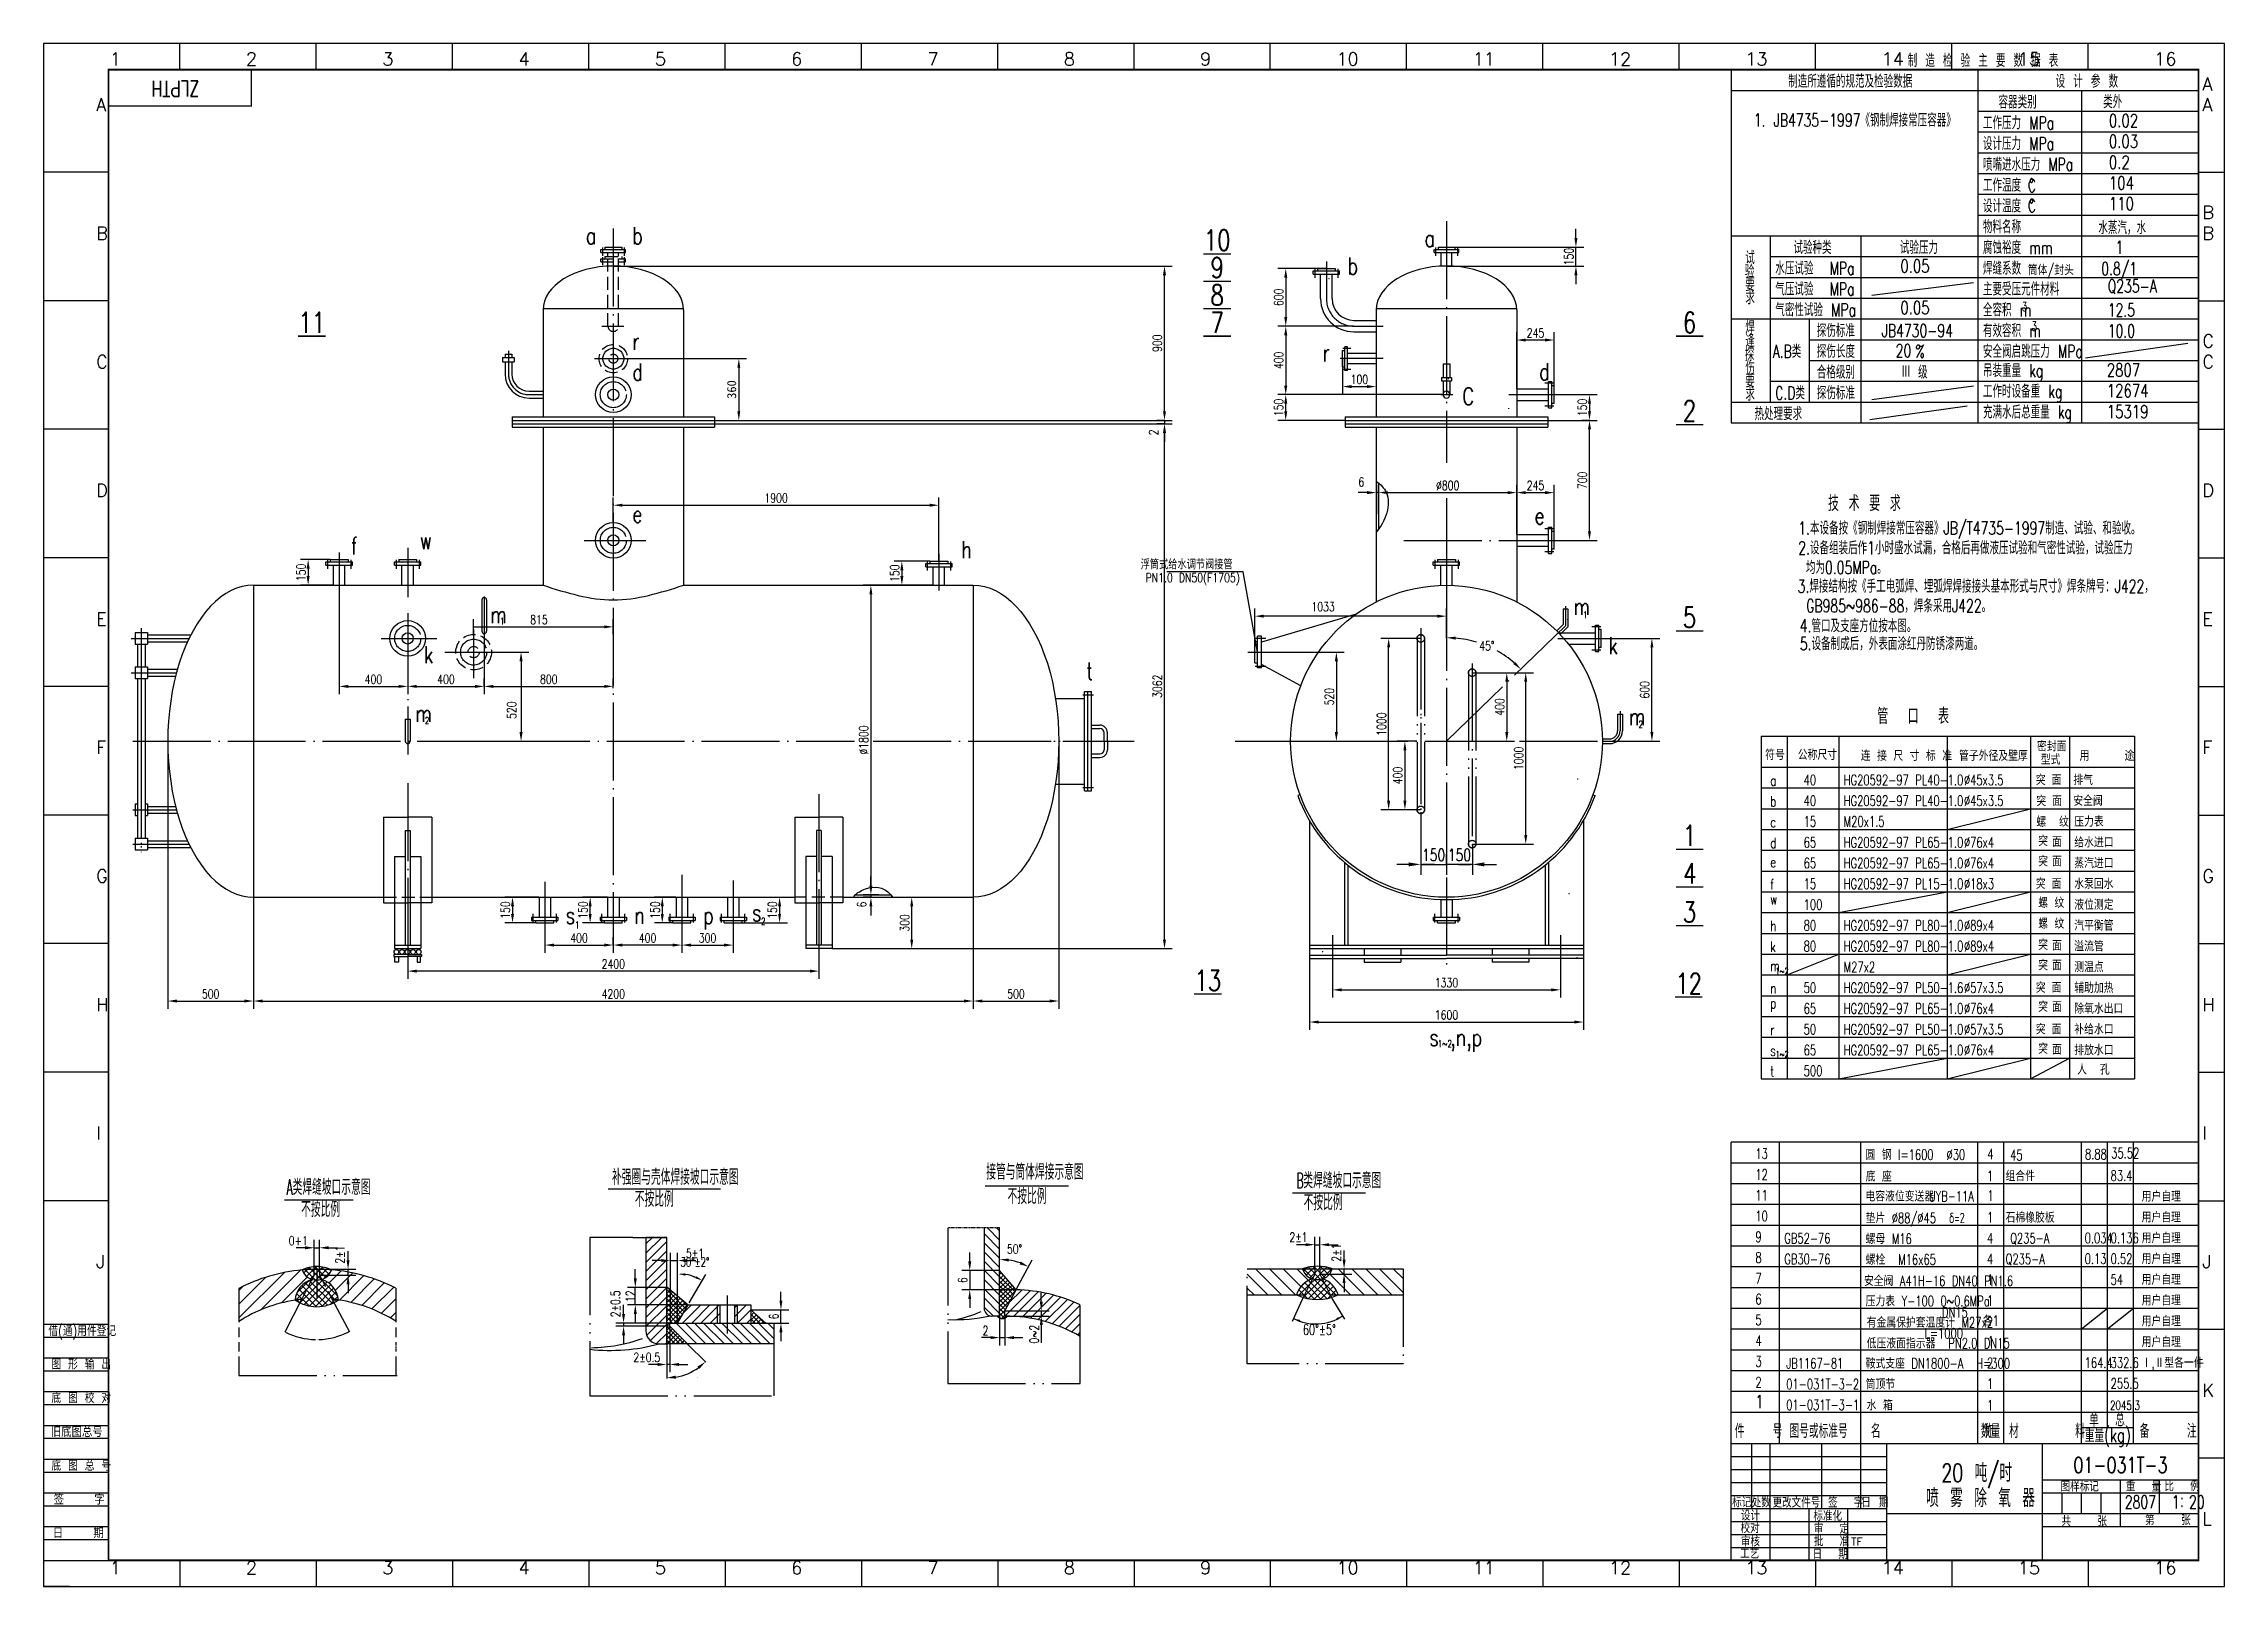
# Model space of a CAD drawing. Extents: x 683 to 1523, y -622 to -28.
import ezdxf
from ezdxf.enums import TextEntityAlignment as Align

# ---------------------------------------------------------------- set-up
doc = ezdxf.new("R2010")
doc.units = 0
doc.header["$MEASUREMENT"] = 0
for name, pattern in [('DASHDOT-M', [36.5, 30, -3, 0.5, -3]), ('DIVIDE-M', [40, 30, -3, 0.5, -3, 0.5, -3]), ('HIDDEN-M', [7, 5, -2]), ('PHANTOM', [2.5, 1.25, -0.25, 0.25, -0.25, 0.25, -0.25])]:
    doc.linetypes.add(name, pattern=pattern)
doc.layers.get('0').update_dxf_attribs({"linetype": 'CONTINUOUS'})
doc.layers.get('DEFPOINTS').update_dxf_attribs({"linetype": 'CONTINUOUS'})
for name, color, linetype in [('CEN', 1, 'DASHDOT-M'), ('DIM', 5, 'CONTINUOUS'), ('DIV', 6, 'DIVIDE-M'), ('HID', 6, 'HIDDEN-M'), ('MAIN', 7, 'CONTINUOUS'), ('PHAN', 6, 'PHANTOM'), ('TEXT', 5, 'CONTINUOUS'), ('TK', 5, 'CONTINUOUS')]:
    doc.layers.add(name, color=color, linetype=linetype)
doc.styles.add('HZTXT', font='txt', dxfattribs={"width": 0.75, "bigfont": 'HZTXT'})
doc.dimstyles.get("Standard").update_dxf_attribs({"dimtxt": 0.18, "dimasz": 0.18, "dimexe": 0.18, "dimexo": 0.0625, "dimgap": 0.09, "dimtad": 0, "dimtih": 1, "dimtoh": 1, "dimdec": 4, "dimzin": 0, "dimtxsty": 'STANDARD', "dimcen": 0.09, "dimazin": 3, "dimtfac": 1, "dimtdec": 4, "dimtofl": 0, "dimtmove": 0, "dimatfit": 3, "dimtolj": 1, "dimtzin": 0})

msp = doc.modelspace()

# ---------------------------------------------------------------- texts
at = {"style": 'HZTXT', "width": 0.75}
msp.add_text('h', height=6.6, dxfattribs=at).set_placement((1036.19466, -226.05393))
at = {"color": 1, "linetype": 'BYBLOCK', "char_height": 4.62, "attachment_point": 5, "style": 'HZTXT'}
for insert in [(1218.09615, -340.32671), (1228.03292, -340.32671)]:
    msp.add_mtext('\\A1;150', dxfattribs=dict(at, insert=insert))
at = {"layer": 'DIM', "style": 'HZTXT'}
for s, height, width, p in [('制 造 检 验 主 要 数 据 表', 5, 0.7, (1400.6826, -36.93851)), ('制造所遵循的规范及检验数据', 5, 0.7, (1354.6826, -44.93851)), ('设 计 参 数', 5, 0.7, (1457.6826, -44.93851)), ('容器类别', 5, 0.7, (1435.6826, -52.93851)), ('类外', 5, 0.7, (1475.99914, -52.82749)), ('1. JB4735-1997《钢制焊接常压容器》', 5, 0.7, (1341.42403, -59.89838)), ('工作压力 MPa', 5, 0.7, (1429.6826, -60.93851)), ('0.02', 5, 0.75, (1478.19772, -60.10039)), ('设计压力 MPa', 5, 0.7, (1429.6826, -68.93851)), ('0.03', 5, 0.75, (1478.19772, -68.10039)), ('喷嘴进水压力 MPa', 5, 0.7, (1429.6826, -76.93851)), ('0.2', 5, 0.75, (1478.19772, -76.10039)), ('工作温度 %%d', 5, 0.7, (1429.6826, -84.93851)), ('C', 5, 0.7, (1446.97072, -85.07139)), ('104', 5, 0.75, (1478.19772, -84.10039)), ('设计温度 %%d', 5, 0.7, (1429.6826, -92.93851)), ('C', 5, 0.7, (1446.97072, -92.85225)), ('110', 5, 0.75, (1478.19772, -92.10039)), ('a', 6.6, 0.75, (891.52812, -105.17891)), ('b', 6.6, 0.75, (909.45969, -105.17892)), ('物料名称', 5, 0.7, (1429.6826, -100.93851)), ('水蒸汽，水', 5, 0.7, (1474.13567, -101.29292)), ('a', 6.6, 0.75, (1214.5891, -106.18965)), ('试', 5, 0.7, (1338.15296, -112.82014)), ('试验种类', 5, 0.7, (1356.6826, -108.93851)), ('试验压力', 5, 0.7, (1397.6826, -108.93851)), ('腐蚀裕度 mm', 5, 0.7, (1429.6826, -108.93851)), ('1', 5, 0.7, (1480.7309, -108.9086)), ('b', 6.6, 0.75, (1184.97026, -116.86912)), ('验', 5, 0.7, (1337.94882, -118.12223)), ('水压试验  MPa', 5, 0.7, (1349.6826, -116.93851)), ('0.05', 5, 0.75, (1397.88042, -116.10039)), ('焊缝系数 ', 5, 0.7, (1429.6826, -116.93851)), ('筒体/封头', 4, 0.7, (1446.96097, -117.09551)), ('0.8/1', 5, 0.7, (1475.24816, -117.10264)), ('求', 5, 0.7, (1338.15296, -128.31854)), ('要', 5, 0.7, (1338.15296, -123.22038)), ('气压试验  MPa', 5, 0.7, (1349.6826, -124.93851)), ('主要受压元件材料', 5, 0.7, (1429.6826, -124.93851)), ('Q235-A', 5, 0.7, (1477.74525, -123.80058)), ('焊', 5, 0.7, (1338.15296, -139.72199)), ('气密性试验 MPa', 5, 0.7, (1349.6826, -132.93851)), ('0.05', 5, 0.75, (1397.88042, -132.10039)), ('全容积 m', 5, 0.7, (1429.6826, -132.93851)), ('3', 3.5, 0.7, (1444.70186, -130.95664)), ('12.5', 5, 0.7, (1477.74525, -133.04062)), ('r', 6.6, 0.75, (909.45969, -145.89416)), ('逢', 5, 0.7, (1338.15296, -144.82014)), ('探伤标准', 5, 0.7, (1365.6826, -140.93851)), ('JB4730-94', 5, 0.7, (1390.6826, -140.93851)), ('有效容积 m', 5, 0.7, (1429.6826, -140.93851)), ('3', 3.5, 0.7, (1448.33744, -138.46258)), ('10.0', 5, 0.7, (1477.74525, -141.04062)), ('d', 6.6, 0.75, (909.45969, -157.70159)), ('r', 6.6, 0.75, (1175.31311, -150.26477)), ('d', 6.6, 0.75, (1258.78126, -157.54142)), ('探', 5, 0.7, (1337.94882, -150.12223)), ('伤', 5, 0.7, (1338.15296, -155.22038)), ('A.B类', 5, 0.7, (1348.6826, -148.93851)), ('探伤长度', 5, 0.7, (1365.6826, -148.93851)), ('20', 5, 0.7, (1396.08111, -148.69908)), ('%%%', 5, 0.7, (1403.6826, -148.93851)), ('安全阀启跳压力 MPa', 5, 0.7, (1429.6826, -148.93851)), ('吊装重量 kg', 5, 0.7, (1429.6826, -156.30653)), ('2807', 5, 0.75, (1477.38705, -156.10039)), ('要', 5, 0.7, (1338.15296, -160.31854)), ('C.D类', 5, 0.7, (1349.6826, -164.93851)), ('探伤标准', 5, 0.7, (1365.6826, -164.93851)), ('合格级别', 5, 0.7, (1365.6826, -156.93851)), ('Ⅲ', 5, 0.7, (1398.18026, -156.62169)), ('级', 5, 0.7, (1404.6826, -156.93851)), ('工作时设备重 kg', 5, 0.7, (1429.6826, -164.30653)), ('12674', 5, 0.75, (1477.38705, -164.10039)), ('C', 6.6, 0.75, (1229.19361, -167.0607)), ('求', 5, 0.7, (1338.15296, -165.41669)), ('热处理要求', 5, 0.7, (1341.6826, -172.93851)), ('充满水后总重量 kg', 5, 0.7, (1429.6826, -172.30653)), ('15319', 5, 0.75, (1477.38705, -172.10039)), ('技 术 要 求', 6, 0.7, (1369.9987, -207.92733)), ('e', 6.6, 0.75, (909.45969, -212.38485)), ('e', 6.6, 0.75, (1256.98829, -213.03938)), ('f', 6.6, 0.75, (801.05192, -224.60074)), ('w', 6.6, 0.75, (827.59985, -222.54722)), ('1.本设备按《钢制焊接常压容器》JB/T4735-1997制造、试验、和验收。', 5, 0.7, (1358.54618, -216.97417)), ('2.设备组装后作1小时盛水试漏，合格后再做液压试验和气密性试验，试验压力', 5, 0.7, (1358.54618, -224.6015)), ('均为0.05MPa。', 5, 0.7, (1361.50042, -232.14413)), ('3.焊接结构按《手工电弧焊、埋弧焊焊接接头基本形式与尺寸》焊条牌号：J422，', 5, 0.7, (1358.31998, -239.35453)), ('m', 6.6, 0.75, (1271.96926, -247.91797)), ('GB985~986-88，焊条采用J422。', 5, 0.7, (1361.60247, -246.89716)), ('m', 6.6, 0.75, (854.725, -251.09866)), ('1', 2.64, 0.75, (858.56197, -251.64649)), ('1', 2.64, 0.75, (1275.64161, -249.1806)), ('4.管口及支座方位按本图。', 5, 0.7, (1359.15048, -254.5912)), ('k', 6.6, 0.75, (829.19713, -266.51675)), ('k', 6.6, 0.75, (1285.46612, -263.02097)), ('5.设备制成后，外表面涂红丹防锈漆两道。', 5, 0.7, (1359.15048, -261.47796)), ('t', 6.6, 0.75, (1084.29889, -272.83706)), ('m', 6.6, 0.75, (825.87948, -289.12706)), ('管  口  表', 6, 0.7, (1389.02681, -289.8957)), ('2', 2.64, 0.75, (829.53952, -289.87907)), ('m', 6.6, 0.75, (1293.34827, -290.35103)), ('2', 2.64, 0.75, (1297.0299, -291.33423)), ('符号  公称尺寸     ', 4, 0.7, (1345.81649, -303.72801)), ('连 接 尺 寸 标 准', 4, 0.7, (1382.62052, -304.09204)), ('管子外径及壁厚', 4, 0.7, (1420.49422, -304.09204)), ('密封面', 4, 0.7, (1450.51191, -300.45178)), ('型式', 4, 0.7, (1451.9695, -305.54814)), ('用     途', 4, 0.7, (1466.90975, -304.09204)), ('40', 4, 0.7, (1360.63792, -313.44997)), ('HG20592-97 PL40-1.0', 4, 0.7, (1376.0652, -313.44997)), ('%%C45x3.5', 4, 0.7, (1422.35261, -313.44997)), ('突', 4, 0.7, (1450.0449, -313.395)), ('面', 4, 0.7, (1456.14715, -313.395)), ('排气', 4, 0.7, (1464.48605, -313.44997)), ('a', 4, 0.7, (1347.78806, -313.6853)), ('b', 4, 0.7, (1347.78806, -321.6853)), ('40', 4, 0.7, (1360.63792, -321.44997)), ('HG20592-97 PL40-1.0', 4, 0.7, (1376.0652, -321.44997)), ('%%C45x3.5', 4, 0.7, (1422.35261, -321.44997)), ('突', 4, 0.7, (1450.25293, -321.5233)), ('面', 4, 0.7, (1456.35517, -321.5233)), ('安全阀', 4, 0.7, (1464.48605, -321.44997)), ('c', 4, 0.7, (1347.78806, -329.6853)), ('15', 4, 0.7, (1360.63792, -329.44997)), ('M20x1.5', 4, 0.7, (1376.0652, -329.44997)), ('螺  纹', 4, 0.7, (1450.25293, -329.5233)), ('压力表', 4, 0.7, (1464.86464, -329.44997)), ('d', 4, 0.7, (1347.78806, -337.6853)), ('65', 4, 0.7, (1360.63792, -337.44997)), ('HG20592-97 PL65-1.0', 4, 0.7, (1376.0652, -337.44997)), ('%%C76x4', 4, 0.7, (1422.35261, -337.44997)), ('突', 4, 0.7, (1450.95956, -336.91172)), ('面', 4, 0.7, (1456.27261, -337.20288)), ('给水进口', 4, 0.7, (1464.86464, -337.44997)), ('e', 4, 0.7, (1347.78806, -345.06387)), ('65', 4, 0.7, (1360.63792, -345.44997)), ('HG20592-97 PL65-1.0', 4, 0.7, (1376.0652, -345.44997)), ('%%C76x4', 4, 0.7, (1422.35261, -345.44997)), ('突', 4, 0.7, (1450.95956, -344.747)), ('面', 4, 0.7, (1456.27261, -344.747)), ('蒸汽进口', 4, 0.7, (1464.86464, -345.44997)), ('f', 4, 0.7, (1347.78806, -353.6853)), ('15', 4, 0.7, (1360.63792, -353.44997)), ('HG20592-97 PL15-1.0', 4, 0.7, (1376.0652, -353.44997)), ('%%C18x3', 4, 0.7, (1422.35261, -353.44997)), ('突', 4, 0.7, (1450.0449, -353.395)), ('面', 4, 0.7, (1456.14715, -353.395)), ('水泵回水', 4, 0.7, (1464.86464, -353.44997)), ('w', 4, 0.7, (1347.78806, -359.40632)), ('100', 4, 0.7, (1360.63792, -361.44997)), ('螺 纹', 4, 0.7, (1450.95956, -360.71329)), ('液位测定', 4, 0.7, (1464.86464, -361.44997)), ('s', 6.6, 0.75, (883.80182, -366.86733)), ('1', 2.64, 0.75, (887.35905, -368.64428)), ('n', 6.6, 0.75, (910.2032, -366.86733)), ('p', 6.6, 0.75, (936.80171, -366.86733)), ('s', 6.6, 0.75, (955.57399, -365.81552)), ('2', 2.64, 0.75, (959.0372, -367.22272)), ('h', 4, 0.7, (1347.78806, -369.6853)), ('80', 4, 0.7, (1360.63792, -369.44997)), ('HG20592-97 PL80-1.0', 4, 0.7, (1376.0652, -369.44997)), ('%%C89x4', 4, 0.7, (1422.35261, -369.44997)), ('螺 纹', 4, 0.7, (1450.95956, -368.71329)), ('汽平衡管', 4, 0.7, (1464.86464, -369.44997)), ('k', 4, 0.7, (1347.78806, -377.6853)), ('80', 4, 0.7, (1360.63792, -377.44997)), ('HG20592-97 PL80-1.0', 4, 0.7, (1376.0652, -377.44997)), ('%%C89x4', 4, 0.7, (1422.35261, -377.44997)), ('突', 4, 0.7, (1450.95956, -376.91172)), ('面', 4, 0.7, (1456.27261, -377.20288)), ('溢流管', 4, 0.7, (1464.86464, -377.44997)), ('m', 4, 0.7, (1347.78806, -385.06387)), ('1~2', 2.5, 0.7, (1349.78411, -386.32965)), ('M27x2', 4, 0.7, (1376.0652, -385.44997)), ('突', 4, 0.7, (1450.95956, -384.747)), ('面', 4, 0.7, (1456.27261, -384.747)), ('测温点', 4, 0.7, (1464.86464, -385.44997)), ('n', 4, 0.7, (1347.78806, -393.6853)), ('50', 4, 0.7, (1360.63792, -393.44997)), ('HG20592-97 PL50-1.6', 4, 0.7, (1376.0652, -393.44997)), ('%%C57x3.5', 4, 0.7, (1422.35261, -393.44997)), ('突', 4, 0.7, (1450.0449, -393.395)), ('面', 4, 0.7, (1456.14715, -393.395)), ('辅助加热', 4, 0.7, (1464.86464, -393.44997)), ('p', 4, 0.7, (1347.78806, -399.40632)), ('65', 4, 0.7, (1360.63792, -401.44997)), ('HG20592-97 PL65-1.0', 4, 0.7, (1376.0652, -401.44997)), ('%%C76x4', 4, 0.7, (1422.35261, -401.44997)), ('突', 4, 0.7, (1450.95956, -400.747)), ('面', 4, 0.7, (1456.27261, -400.747)), ('除氧水出口', 4, 0.7, (1464.86464, -401.44997)), ('s ,n,p', 6.6, 0.75, (1216.48848, -413.86277)), ('r', 4, 0.7, (1347.78806, -409.6853)), ('50', 4, 0.7, (1360.63792, -409.44997)), ('HG20592-97 PL50-1.0', 4, 0.7, (1376.0652, -409.44997)), ('%%C57x3.5', 4, 0.7, (1422.35261, -409.44997)), ('突', 4, 0.7, (1450.0449, -409.395)), ('面', 4, 0.7, (1456.14715, -409.395)), ('补给水口', 4, 0.7, (1464.86464, -409.44997)), ('1~2', 2.64, 0.75, (1219.70607, -414.28255)), ('s', 4, 0.7, (1347.78806, -417.6853)), ('1~2', 2.5, 0.7, (1349.78411, -418.32965)), ('65', 4, 0.7, (1360.63792, -417.44997)), ('HG20592-97 PL65-1.0', 4, 0.7, (1376.0652, -417.44997)), ('%%C76x4', 4, 0.7, (1422.35261, -417.44997)), ('突', 4, 0.7, (1450.95956, -416.91172)), ('面', 4, 0.7, (1456.27261, -417.20288)), ('排放水口', 4, 0.7, (1464.86464, -417.44997)), ('t', 4, 0.7, (1347.78806, -425.6853)), ('500', 4, 0.7, (1360.63792, -425.44997)), ('人  孔', 4, 0.7, (1465.95956, -424.91172)), ('13', 4, 0.7, (1342.03847, -457.35656)), ('圆 钢 l=1600  %%C30', 4, 0.7, (1384.43535, -457.72919)), ('8.88', 4, 0.7, (1469.00117, -457.55339)), ('35.52', 4, 0.7, (1479.09228, -457.13804)), ('12', 4, 0.7, (1342.03847, -465.35656)), ('底 座', 4, 0.7, (1384.50854, -466.09088)), ('组合件', 4, 0.7, (1438.40464, -465.90334)), ('45', 4, 0.7, (1440.15725, -457.90334)), ('83.4', 4, 0.7, (1478.87706, -465.80321)), ('11', 4, 0.7, (1342.03847, -473.35656)), ('电容液位变送器', 4, 0.7, (1384.43535, -473.72919)), ('UYB-11A', 4, 0.7, (1408.81606, -473.72919)), ('用户自理', 4, 0.7, (1490.81193, -473.80321)), ('10', 4, 0.7, (1342.03847, -481.35656)), ('垫片 %%C88/%%C45  δ=2', 4, 0.7, (1384.50854, -482.09088)), ('石棉橡胶板', 4, 0.7, (1438.40464, -481.90334)), ('用户自理', 4, 0.7, (1490.81193, -481.80321)), ('9', 4, 0.7, (1342.03847, -489.35656)), ('GB52-76', 4, 0.7, (1353.18999, -489.90989)), ('螺母 M16', 4, 0.7, (1384.50854, -490.09088)), ('Q235-A', 4, 0.7, (1440.15725, -489.90334)), ('0.034', 4, 0.7, (1468.87706, -489.80321)), ('0.136', 4, 0.7, (1478.87706, -489.80321)), ('用户自理', 4, 0.7, (1490.81193, -489.80321)), ('8', 4, 0.7, (1342.03847, -497.35656)), ('GB30-76', 4, 0.7, (1353.18999, -497.90989)), ('螺栓  M16x65', 4, 0.7, (1384.50854, -498.09088)), ('Q235-A', 4, 0.7, (1438.40464, -497.90334)), ('0.13', 4, 0.7, (1468.87706, -497.80321)), ('0.52', 4, 0.7, (1478.87706, -497.80321)), ('用户自理', 4, 0.7, (1490.81193, -497.80321)), ('7', 4, 0.7, (1342.03847, -505.35656)), ('安全阀 A41H-16 DN40 PN1.6', 4, 0.7, (1383.8406, -506.31332)), ('54', 4, 0.7, (1478.87706, -505.80321)), ('用户自理', 4, 0.7, (1490.81193, -505.80321)), ('6', 4, 0.7, (1342.03847, -513.35656)), ('压力表 Y-100 0~0.6MPa', 4, 0.7, (1384.50854, -514.09088)), ('用户自理', 4, 0.7, (1490.81193, -513.80321)), ('5', 4, 0.7, (1342.03847, -521.35656)), ('有金属保护套温度计 M27x2', 4, 0.7, (1384.9081, -522.31623)), ('DN15', 4, 0.7, (1413.87388, -518.43559)), ('用户自理', 4, 0.7, (1490.81193, -521.80321)), ('4', 4, 0.7, (1342.03847, -529.35656)), ('低压液面指示器  PN2.0 DN15 ', 4, 0.7, (1384.9081, -530.31623)), ('用户自理', 4, 0.7, (1490.81193, -529.80321)), ('3', 4, 0.7, (1342.03847, -537.35656)), ('JB1167-81', 4, 0.7, (1353.92804, -538.06971)), ('鞍式支座 DN1800-A  H=300', 4, 0.7, (1384.50854, -538.09088)), ('164.4', 4, 0.7, (1468.87706, -537.80321)), ('332.6', 4, 0.7, (1478.87706, -537.80321)), ('Ⅰ,Ⅱ型各一件', 4, 0.7, (1490.81193, -537.80321)), ('2', 4, 0.7, (1342.03847, -545.35656)), ('01-031T-3-2', 4, 0.7, (1353.92804, -546.06971)), ('筒顶节', 4, 0.7, (1384.50854, -546.09088)), ('255.5', 4, 0.7, (1478.87706, -545.80321)), ('1', 5, 0.7, (1342.03847, -553.35656)), ('01-031T-3-1', 4, 0.7, (1353.92804, -554.06971)), ('水 箱', 4, 0.7, (1384.88842, -554.18623)), ('2045.3', 3.5, 0.7, (1478.61744, -554.02078)), ('件   号', 5.335565, 0.7, (1334.1087, -564.80428)), ('图号或标准号', 5.335565, 0.7, (1355.16673, -564.80428)), ('名           称 ', 5.3355648, 0.7, (1386.54675, -564.80428)), ('数量', 5.335565, 0.7, (1428.87228, -564.80428)), ('材      料', 5.335565, 0.7, (1439.76276, -564.80428)), ('重量(kg)', 5.335565, 0.7, (1468.87708, -566.41272)), ('单', 5.33556, 0.7, (1470.56373, -560.57997)), ('总', 5.33556, 0.7, (1480.61532, -560.34797)), ('备    注', 5.335565, 0.7, (1490.06165, -564.80428)), ('20 吨/时', 7, 0.7, (1413.69063, -581.73129)), ('喷 雾 除 氧 器', 7, 0.7, (1407.77922, -591.40836)), ('2807', 5, 0.7, (1484.33413, -591.94362)), ('1：20', 5, 0.7, (1502.41323, -591.95892))]:
    msp.add_text(s, height=height, dxfattribs=dict(at, width=width)).set_placement(p)
for s, height, width, p in [('10', 7.92, 0.75, (1134.72294, -107.57613)), ('9', 7.92, 0.75, (1134.72294, -118.13613)), ('8', 7.92, 0.75, (1134.72294, -128.69613)), ('11', 7.92, 0.75, (786.00573, -139.25613)), ('7', 7.92, 0.75, (1134.72294, -139.25613)), ('6', 7.92, 0.75, (1316.68073, -139.25613)), ('2', 7.92, 0.75, (1316.68073, -173.31394)), ('5', 7.92, 0.75, (1316.68073, -252.80245)), ('1', 7.92, 0.75, (1316.68073, -336.78482)), ('4', 7.92, 0.75, (1316.76186, -351.3538)), ('3', 7.92, 0.75, (1316.68073, -366.26004)), ('13', 7.92, 0.75, (1131.13029, -392.58431)), ('12', 7.92, 0.75, (1316.35139, -393.7416)), ('4', 4, 0.7, (1432.57665, -457.45465)), ('1', 4, 0.7, (1432.44608, -465.89954)), ('1', 4, 0.7, (1432.57665, -473.45465)), ('1', 4, 0.7, (1432.44608, -481.89954)), ('4', 4, 0.7, (1432.44608, -489.89954)), ('30%%d%%p2%%d', 3.5, 0.7, (933.54149, -498.82978)), ('4', 4, 0.7, (1432.44608, -497.89954)), ('1', 4, 0.7, (1432.44608, -505.89954)), ('1', 4, 0.7, (1432.44608, -513.89954)), ('各1', 4, 0.7, (1432.71413, -521.64251)), ('L=1000', 4, 0.7, (1414.60767, -526.51664)), ('1', 4, 0.7, (1432.71413, -529.64251)), ('2', 4, 0.7, (1432.44608, -537.89954)), ('1', 4, 0.7, (1432.44608, -545.89954)), ('1', 4, 0.7, (1432.4761, -554.27868))]:
    msp.add_text(s, height=height, dxfattribs=dict(at, width=width)).set_placement(p, align=Align.CENTER)
at = {"layer": 'DIM', "style": 'HZTXT', "width": 0.7}
msp.add_text('60%%d%%p5%%d', height=4, dxfattribs=at).set_placement((1174.05314, -523.09592), align=Align.MIDDLE)
at = {"layer": 'DIM', "color": 1, "char_height": 3.5, "attachment_point": 6, "style": 'HZTXT'}
for s, insert in [('\\A1;浮筒式给水调节阀接管', (1140.68776, -228.62193)), ('PN1.0 DN50(F1705)', (1143.46378, -234.16835))]:
    msp.add_mtext(s, dxfattribs=dict(at, insert=insert))
at = {"layer": 'TEXT', "style": 'HZTXT', "width": 0.5}
for s, p in [('补强圈与壳体焊接坡口示意图', (901.6133, -467.34324)), ('B类焊缝坡口示意图', (1165.21924, -468.66546)), ('A类焊缝坡口示意图', (776.2793, -471.20796)), ('不按比例', (910.40012, -475.82844)), ('不按比例', (781.87598, -479.73932)), ('不按比例', (1168.01519, -477.12263))]:
    msp.add_text(s, height=6, dxfattribs=at).set_placement(p)
at = {"layer": 'TK', "style": 'HZTXT'}
for s, height, p in [('1', 5, (708.13292, -36.33366)), ('2', 5, (760.63292, -36.33366)), ('3', 5, (813.13292, -36.33366)), ('4', 5, (865.63292, -36.33366)), ('5', 5, (918.13292, -36.33366)), ('6', 5, (970.63292, -36.33366)), ('7', 5, (1023.13292, -36.33366)), ('8', 5, (1075.63292, -36.33366)), ('9', 5, (1128.13292, -36.33366)), ('10', 5, (1180.63292, -36.33366)), ('11', 5, (1233.13292, -36.33366)), ('12', 5, (1285.63292, -36.33366)), ('13', 5, (1338.13292, -36.33366)), ('14', 5, (1390.63292, -36.33366)), ('15', 5, (1443.13292, -36.33366)), ('16', 5, (1495.63292, -36.33366)), ('A', 5, (1514.20977, -45.92809)), ('A', 5, (702.91322, -53.92809)), ('A', 5, (1514.20977, -53.92809)), ('B', 5, (1514.20977, -95.42809)), ('B', 5, (702.91322, -103.42809)), ('B', 5, (1514.20977, -103.42809)), ('C', 5, (1514.20977, -144.92809)), ('C', 5, (702.91322, -152.92809)), ('C', 5, (1514.20977, -152.92809)), ('D', 5, (702.91322, -202.42809)), ('D', 5, (1514.20977, -202.42809)), ('E', 5, (702.91322, -251.92809)), ('E', 5, (1514.20977, -251.92809)), ('F', 5, (702.91322, -301.42809)), ('F', 5, (1514.20977, -301.42809)), ('G', 5, (702.91322, -350.92809)), ('G', 5, (1514.20977, -350.92809)), ('H', 5, (702.91322, -400.42809)), ('H', 5, (1514.20977, -400.42809)), ('I', 5, (702.91322, -449.92809)), ('I', 5, (1514.20977, -449.92809)), ('J', 5, (702.91322, -499.42809)), ('J', 5, (1514.20977, -499.42809)), ('K', 5, (1514.20977, -548.92809)), ('标记', 3.5, (1333.09459, -591.45557)), ('处数', 3.5, (1340.58897, -591.51276)), ('更改文件号', 3.5, (1348.63427, -591.56474)), ('签  字', 3.5, (1370.02395, -591.52748)), ('日 期', 3.5, (1382.82834, -591.47625)), ('图样标记', 3.5, (1459.61162, -585.38553)), ('重  量', 3.5, (1484.72972, -585.38553)), ('比  例', 3.5, (1499.5864, -585.22707)), ('设计', 3.5, (1336.45605, -596.53568)), ('标准化', 3.5, (1364.3946, -596.70169)), ('共   张', 3.5, (1459.92875, -598.73737)), ('第   张', 3.5, (1492.14165, -598.33225)), ('L', 5, (1514.20977, -598.42809)), ('校对', 3.5, (1336.32979, -601.37837)), ('审核', 3.5, (1336.46221, -606.57167)), ('批  准', 3.5, (1364.55054, -606.45892)), ('审  定', 3.5, (1364.54893, -601.63668)), ('1', 5, (708.13292, -617.27563)), ('2', 5, (760.63292, -617.27563)), ('3', 5, (813.13292, -617.27563)), ('4', 5, (865.63292, -617.27563)), ('5', 5, (918.13292, -617.27563)), ('6', 5, (970.63292, -617.27563)), ('7', 5, (1023.13292, -617.27563)), ('8', 5, (1075.63292, -617.27563)), ('9', 5, (1128.13292, -617.27563)), ('10', 5, (1180.63292, -617.27563)), ('11', 5, (1233.13292, -617.27563)), ('12', 5, (1285.63292, -617.27563)), ('工艺', 3.5, (1336.15357, -611.20126)), ('13', 5, (1338.13292, -617.27563)), ('日  期', 3.5, (1364.06297, -611.37398)), ('14', 5, (1390.63292, -617.27563)), ('15', 5, (1443.13292, -617.27563)), ('16', 5, (1495.63292, -617.27563))]:
    msp.add_text(s, height=height, dxfattribs=at).set_placement(p)
at = {"layer": 'TK', "color": 4, "style": 'HZTXT', "width": 0.75}
for s, p in [('借(通)用件登记', (684.52297, -525.54954)), ('图 形 输 出', (685.68561, -538.42632)), ('底 图 校 对', (685.68561, -551.36713)), ('底 图 总 号', (685.68561, -577.44783))]:
    msp.add_text(s, height=4, dxfattribs=at).set_placement(p)
at = {"layer": 'TK', "color": 4, "style": 'HZTXT'}
for s, p in [('旧底图总号', (685.45232, -564.44008)), ('签   字', (686.55941, -590.45269)), ('日   期', (686.23261, -603.38566))]:
    msp.add_text(s, height=4, dxfattribs=at).set_placement(p)
at = {"layer": 'TK', "style": 'HZTXT', "width": 0.75}
msp.add_attdef('ZLPTH', text='', height=6, rotation=180, dxfattribs=at).set_placement((733.45151, -45.23073), align=Align.MIDDLE_CENTER)
at = {"layer": 'TK', "style": 'HZTXT', "width": 0.75, "flags": 4}
msp.add_attdef('01-031T-3', text='', height=6, dxfattribs=at).set_placement((1482.6826, -578.25131), align=Align.CENTER)
at = {"layer": 'TK', "style": 'HZTXT', "flags": 3}
msp.add_attdef('TF', (1378.9309, -606.20201), '1', height=3, dxfattribs=at)

# ---------------------------------------------------------------- blocks, each defined once
blk = doc.blocks.new('*D44')
at = {"color": 5, "linetype": 'BYBLOCK'}
for p, q in [((1149.19, 335.97), (1149.19, 348.62)), ((1219.55, 345.62), (1152.69, 345.62)), ((1223.05, 337.12), (1223.05, 348.62))]:
    blk.add_line(p, q, dxfattribs=at)
for points in [[(1152.69, 346.2), (1152.69, 345.03), (1149.19, 345.62)], [(1219.55, 346.2), (1219.55, 345.03), (1223.05, 345.62)]]:
    blk.add_solid(points, dxfattribs=at)
at = {"layer": 'DEFPOINTS', "color": 0, "linetype": 'BYBLOCK'}
for p in [(1149.19, 345.62), (1223.05, 337.06), (1149.19, 335.91)]:
    blk.add_point(p, dxfattribs=at)
at = {"color": 1, "linetype": 'BYBLOCK', "insert": (1175.52, 349.25), "char_height": 3.5, "attachment_point": 5, "style": 'HZTXT'}
blk.add_mtext('\\A1;1033', dxfattribs=at)
blk = doc.blocks.new('*D43')
at = {"color": 5, "linetype": 'BYBLOCK'}
for p, q in [((1196.91, -209.16), (1196.91, -197.81)), ((1200.41, -200.81), (1246.61, -200.81)), ((1250.11, -209.16), (1250.11, -197.81))]:
    blk.add_line(p, q, dxfattribs=at)
for points in [[(1200.41, -200.23), (1200.41, -201.4), (1196.91, -200.81)], [(1246.61, -200.23), (1246.61, -201.4), (1250.11, -200.81)]]:
    blk.add_solid(points, dxfattribs=at)
at = {"layer": 'DEFPOINTS', "color": 0, "linetype": 'BYBLOCK'}
for p in [(1250.11, -200.81), (1196.91, -209.23), (1250.11, -209.23)]:
    blk.add_point(p, dxfattribs=at)
at = {"color": 1, "linetype": 'BYBLOCK', "insert": (1223.51, -198.06), "char_height": 3.5, "attachment_point": 5, "style": 'HZTXT'}
blk.add_mtext('\\A1;∅800', dxfattribs=at)
blk = doc.blocks.new('*D42')
at = {"color": 5, "linetype": 'BYBLOCK'}
for p, q in [((1221.66, 430.91), (1158.13, 430.91)), ((1184, 421.01), (1158.13, 421.01)), ((1161.13, 424.51), (1161.13, 427.41))]:
    blk.add_line(p, q, dxfattribs=at)
for points in [[(1160.55, 427.41), (1161.72, 427.41), (1161.13, 430.91)], [(1160.55, 424.51), (1161.72, 424.51), (1161.13, 421.01)]]:
    blk.add_solid(points, dxfattribs=at)
at = {"layer": 'DEFPOINTS', "color": 0, "linetype": 'BYBLOCK'}
for p in [(1161.13, 430.91), (1221.73, 430.91), (1184.06, 421.01)]:
    blk.add_point(p, dxfattribs=at)
at = {"color": 1, "linetype": 'BYBLOCK', "insert": (1158.38, 425.96), "char_height": 3.5, "attachment_point": 5, "rotation": 90, "style": 'HZTXT'}
blk.add_mtext('\\A1;150', dxfattribs=at)
blk = doc.blocks.new('*D39')
at = {"color": 5, "linetype": 'BYBLOCK'}
for p, q in [((1179.16, 213.71), (1179.16, 198.73)), ((1266.94, 213.71), (1266.94, 198.73)), ((1182.66, 201.73), (1263.44, 201.73))]:
    blk.add_line(p, q, dxfattribs=at)
for points in [[(1182.66, 202.31), (1182.66, 201.15), (1179.16, 201.73)], [(1263.44, 202.31), (1263.44, 201.15), (1266.94, 201.73)]]:
    blk.add_solid(points, dxfattribs=at)
at = {"layer": 'DEFPOINTS', "color": 0, "linetype": 'BYBLOCK'}
for p in [(1179.16, 213.78), (1266.94, 213.78), (1266.94, 201.73)]:
    blk.add_point(p, dxfattribs=at)
at = {"color": 1, "linetype": 'BYBLOCK', "insert": (1223.05, 204.48), "char_height": 3.5, "attachment_point": 5, "style": 'HZTXT'}
blk.add_mtext('\\A1;1330', dxfattribs=at)
blk = doc.blocks.new('*D38')
at = {"color": 5, "linetype": 'BYBLOCK'}
for p, q in [((1170.25, 213.71), (1170.25, 186.35)), ((1275.85, 213.71), (1275.85, 186.35)), ((1173.75, 189.35), (1272.35, 189.35))]:
    blk.add_line(p, q, dxfattribs=at)
for points in [[(1173.75, 189.93), (1173.75, 188.77), (1170.25, 189.35)], [(1272.35, 189.93), (1272.35, 188.77), (1275.85, 189.35)]]:
    blk.add_solid(points, dxfattribs=at)
at = {"layer": 'DEFPOINTS', "color": 0, "linetype": 'BYBLOCK'}
for p in [(1170.25, 213.78), (1275.85, 213.78), (1275.85, 189.35)]:
    blk.add_point(p, dxfattribs=at)
at = {"color": 1, "linetype": 'BYBLOCK', "insert": (1223.05, 192.1), "char_height": 3.5, "attachment_point": 5, "style": 'HZTXT'}
blk.add_mtext('\\A1;1600', dxfattribs=at)
blk = doc.blocks.new('*D36')
at = {"color": 5, "linetype": 'BYBLOCK'}
for p, q in [((1211.63, 297.46), (1204.03, 297.46)), ((1207.03, 293.96), (1207.03, 274.56)), ((1213.08, 271.06), (1204.03, 271.06))]:
    blk.add_line(p, q, dxfattribs=at)
for points in [[(1206.45, 293.96), (1207.61, 293.96), (1207.03, 297.46)], [(1206.45, 274.56), (1207.61, 274.56), (1207.03, 271.06)]]:
    blk.add_solid(points, dxfattribs=at)
at = {"layer": 'DEFPOINTS', "color": 0, "linetype": 'BYBLOCK'}
for p in [(1211.69, 297.46), (1207.03, 271.06), (1213.15, 271.06)]:
    blk.add_point(p, dxfattribs=at)
at = {"color": 1, "linetype": 'BYBLOCK', "insert": (1204.28, 284.26), "char_height": 3.5, "attachment_point": 5, "rotation": 90, "style": 'HZTXT'}
blk.add_mtext('\\A1;400', dxfattribs=at)
blk = doc.blocks.new('*D35')
at = {"color": 5, "linetype": 'BYBLOCK'}
for p, q in [((1213.08, 337.06), (1197.77, 337.06)), ((1200.77, 274.56), (1200.77, 333.56)), ((1206.97, 271.06), (1197.77, 271.06))]:
    blk.add_line(p, q, dxfattribs=at)
for points in [[(1200.19, 333.56), (1201.36, 333.56), (1200.77, 337.06)], [(1200.19, 274.56), (1201.36, 274.56), (1200.77, 271.06)]]:
    blk.add_solid(points, dxfattribs=at)
at = {"layer": 'DEFPOINTS', "color": 0, "linetype": 'BYBLOCK'}
for p in [(1200.77, 337.06), (1213.15, 337.06), (1207.03, 271.06)]:
    blk.add_point(p, dxfattribs=at)
at = {"color": 1, "linetype": 'BYBLOCK', "insert": (1198.02, 304.06), "char_height": 3.5, "attachment_point": 5, "rotation": 90, "style": 'HZTXT'}
blk.add_mtext('\\A1;1000', dxfattribs=at)
blk = doc.blocks.new('*D10')
at = {"color": 5, "linetype": 'BYBLOCK'}
for p, q in [((941.17, 419.69), (1117.43, 419.69)), ((1114.43, 221.1), (1114.43, 416.19)), ((1017.13, 217.6), (1117.43, 217.6))]:
    blk.add_line(p, q, dxfattribs=at)
for points in [[(1113.85, 416.19), (1115.02, 416.19), (1114.43, 419.69)], [(1113.85, 221.1), (1115.02, 221.1), (1114.43, 217.6)]]:
    blk.add_solid(points, dxfattribs=at)
at = {"layer": 'DEFPOINTS', "color": 0, "linetype": 'BYBLOCK'}
for p in [(941.1, 419.69), (1114.43, 419.69), (1017.06, 217.6)]:
    blk.add_point(p, dxfattribs=at)
at = {"color": 1, "linetype": 'BYBLOCK', "insert": (1111.68, 318.64), "char_height": 3.5, "attachment_point": 5, "rotation": 90, "style": 'HZTXT'}
blk.add_mtext('\\A1;3062', dxfattribs=at)
blk = doc.blocks.new('*D12')
at = {"color": 5, "linetype": 'BYBLOCK'}
for p, q in [((730.52, 297.39), (730.52, 194.43)), ((763.52, 237.33), (763.52, 194.43)), ((734.02, 197.43), (760.02, 197.43))]:
    blk.add_line(p, q, dxfattribs=at)
for points in [[(734.02, 198.01), (734.02, 196.85), (730.52, 197.43)], [(760.02, 198.01), (760.02, 196.85), (763.52, 197.43)]]:
    blk.add_solid(points, dxfattribs=at)
at = {"layer": 'DEFPOINTS', "color": 0, "linetype": 'BYBLOCK'}
for p in [(730.52, 297.46), (763.52, 237.4), (763.52, 197.43)]:
    blk.add_point(p, dxfattribs=at)
at = {"color": 1, "linetype": 'BYBLOCK', "insert": (747.02, 200.18), "char_height": 3.5, "attachment_point": 5, "style": 'HZTXT'}
blk.add_mtext('\\A1;500', dxfattribs=at)
blk = doc.blocks.new('*D11')
at = {"color": 5, "linetype": 'BYBLOCK'}
for p, q in [((1073.72, 297.39), (1073.72, 194.43)), ((1040.72, 237.33), (1040.72, 194.43)), ((1044.22, 197.43), (1070.22, 197.43))]:
    blk.add_line(p, q, dxfattribs=at)
for points in [[(1044.22, 198.01), (1044.22, 196.85), (1040.72, 197.43)], [(1070.22, 198.01), (1070.22, 196.85), (1073.72, 197.43)]]:
    blk.add_solid(points, dxfattribs=at)
at = {"layer": 'DEFPOINTS', "color": 0, "linetype": 'BYBLOCK'}
for p in [(1073.72, 297.46), (1040.72, 237.4), (1073.72, 197.43)]:
    blk.add_point(p, dxfattribs=at)
at = {"color": 1, "linetype": 'BYBLOCK', "insert": (1057.22, 200.18), "char_height": 3.5, "attachment_point": 5, "style": 'HZTXT'}
blk.add_mtext('\\A1;500', dxfattribs=at)
blk = doc.blocks.new('*D9')
at = {"color": 5, "linetype": 'BYBLOCK'}
for p, q in [((1020.82, 357.52), (998.34, 357.52)), ((1001.34, 354.02), (1001.34, 241.82)), ((1004.43, 238.32), (998.34, 238.32))]:
    blk.add_line(p, q, dxfattribs=at)
for points in [[(1000.75, 354.02), (1001.92, 354.02), (1001.34, 357.52)], [(1000.75, 241.82), (1001.92, 241.82), (1001.34, 238.32)]]:
    blk.add_solid(points, dxfattribs=at)
at = {"layer": 'DEFPOINTS', "color": 0, "linetype": 'BYBLOCK'}
for p in [(1020.88, 357.52), (1001.34, 238.32), (1004.49, 238.32)]:
    blk.add_point(p, dxfattribs=at)
at = {"color": 1, "linetype": 'BYBLOCK', "insert": (998.59, 297.92), "char_height": 3.5, "attachment_point": 5, "rotation": 90, "style": 'HZTXT'}
blk.add_mtext('\\A1;∅1800', dxfattribs=at)
blk = doc.blocks.new('*D21')
at = {"color": 5, "linetype": 'BYBLOCK'}
for p, q in [((950.59, -356.6), (969.17, -356.6)), ((966.17, -360.1), (966.17, -363)), ((951.83, -366.5), (969.17, -366.5))]:
    blk.add_line(p, q, dxfattribs=at)
for points in [[(965.58, -360.1), (966.75, -360.1), (966.17, -356.6)], [(965.58, -363), (966.75, -363), (966.17, -366.5)]]:
    blk.add_solid(points, dxfattribs=at)
at = {"layer": 'DEFPOINTS', "color": 0, "linetype": 'BYBLOCK'}
for p in [(950.52, -356.6), (951.76, -366.5), (966.17, -366.5)]:
    blk.add_point(p, dxfattribs=at)
at = {"color": 1, "linetype": 'BYBLOCK', "insert": (963.42, -361.55), "char_height": 3.5, "attachment_point": 5, "rotation": 90, "style": 'HZTXT'}
blk.add_mtext('\\A1;150', dxfattribs=at)
blk = doc.blocks.new('*D15')
at = {"color": 5, "linetype": 'BYBLOCK'}
for p, q in [((822.92, 214.56), (822.92, 205.95)), ((981.32, 217.53), (981.32, 205.95)), ((977.82, 208.95), (826.42, 208.95))]:
    blk.add_line(p, q, dxfattribs=at)
for points in [[(826.42, 209.54), (826.42, 208.37), (822.92, 208.95)], [(977.82, 209.54), (977.82, 208.37), (981.32, 208.95)]]:
    blk.add_solid(points, dxfattribs=at)
at = {"layer": 'DEFPOINTS', "color": 0, "linetype": 'BYBLOCK'}
for p in [(822.92, 214.62), (981.32, 217.6), (822.92, 208.95)]:
    blk.add_point(p, dxfattribs=at)
at = {"color": 1, "linetype": 'BYBLOCK', "insert": (902.12, 211.7), "char_height": 3.5, "attachment_point": 5, "style": 'HZTXT'}
blk.add_mtext('\\A1;2400', dxfattribs=at)
blk = doc.blocks.new('*D14')
at = {"color": 5, "linetype": 'BYBLOCK'}
for p, q in [((763.52, 237.33), (763.52, 194.43)), ((1040.72, 237.33), (1040.72, 194.43)), ((767.02, 197.43), (1037.22, 197.43))]:
    blk.add_line(p, q, dxfattribs=at)
for points in [[(767.02, 198.01), (767.02, 196.85), (763.52, 197.43)], [(1037.22, 198.01), (1037.22, 196.85), (1040.72, 197.43)]]:
    blk.add_solid(points, dxfattribs=at)
at = {"layer": 'DEFPOINTS', "color": 0, "linetype": 'BYBLOCK'}
for p in [(763.52, 237.4), (1040.72, 237.4), (1040.72, 197.43)]:
    blk.add_point(p, dxfattribs=at)
at = {"color": 1, "linetype": 'BYBLOCK', "insert": (902.12, 200.18), "char_height": 3.5, "attachment_point": 5, "style": 'HZTXT'}
blk.add_mtext('\\A1;4200', dxfattribs=at)
blk = doc.blocks.new('*D56')
at = {"color": 0, "linetype": 'BYBLOCK'}
for p, q in [((782.08, -511.47), (775.57, -524.11)), ((793.86, -511.43), (800.5, -523.97))]:
    blk.add_line(p, q, dxfattribs=at)
for start, end in [(243.13757, 269.00869), (271.56429, 297.54632)]:
    blk.add_arc((787.9, -500.18), 26.74, start, end, dxfattribs=at)
for points in [[(775.8, -524.06), (775.83, -524.01), (775.65, -523.95)], [(800.25, -523.86), (800.27, -523.92), (800.42, -523.81)]]:
    blk.add_solid(points, dxfattribs=at)
at = {"layer": 'DEFPOINTS', "color": 0, "linetype": 'BYBLOCK'}
for p in [(786.92, -502.08), (788.92, -502.11), (782.11, -511.41), (793.83, -511.38), (792.33, -526.55)]:
    blk.add_point(p, dxfattribs=at)
at = {"color": 0, "linetype": 'BYBLOCK', "insert": (788.03, -526.92), "char_height": 0.18, "attachment_point": 5}
blk.add_mtext('\\A1;60°±5°', dxfattribs=at)
blk = doc.blocks.new('*D57')
at = {"color": 5, "linetype": 'BYBLOCK'}
for p, q in [((799.95, -496.35), (799.95, -492.85)), ((788.98, -499.85), (802.95, -499.85)), ((788.98, -502.11), (802.95, -502.11)), ((799.95, -502.11), (799.95, -499.85)), ((799.95, -502.11), (799.95, -499.85)), ((799.95, -505.61), (799.95, -509.11))]:
    blk.add_line(p, q, dxfattribs=at)
for points in [[(799.37, -496.35), (800.53, -496.35), (799.95, -499.85)], [(799.37, -505.61), (800.53, -505.61), (799.95, -502.11)]]:
    blk.add_solid(points, dxfattribs=at)
at = {"layer": 'DEFPOINTS', "color": 0, "linetype": 'BYBLOCK'}
for p in [(788.92, -499.85), (788.92, -502.11), (799.95, -499.85)]:
    blk.add_point(p, dxfattribs=at)
at = {"color": 1, "linetype": 'BYBLOCK', "insert": (796.83, -494.22), "char_height": 3.5, "attachment_point": 5, "rotation": 90, "style": 'HZTXT'}
blk.add_mtext('\\A1;2±1', dxfattribs=at)
blk = doc.blocks.new('*D58')
at = {"color": 5, "linetype": 'BYBLOCK'}
for p, q in [((783.42, -491.57), (779.92, -491.57)), ((786.92, -499.8), (786.92, -488.57)), ((786.92, -491.57), (788.92, -491.57)), ((786.92, -491.57), (788.92, -491.57)), ((788.92, -499.79), (788.92, -488.57)), ((792.42, -491.57), (795.92, -491.57))]:
    blk.add_line(p, q, dxfattribs=at)
for points in [[(783.42, -490.99), (783.42, -492.16), (786.92, -491.57)], [(792.42, -490.99), (792.42, -492.16), (788.92, -491.57)]]:
    blk.add_solid(points, dxfattribs=at)
at = {"layer": 'DEFPOINTS', "color": 0, "linetype": 'BYBLOCK'}
for p in [(788.92, -491.57), (786.92, -499.86), (788.92, -499.85)]:
    blk.add_point(p, dxfattribs=at)
at = {"color": 1, "linetype": 'BYBLOCK', "insert": (780.79, -488.85), "char_height": 3.5, "attachment_point": 5, "style": 'HZTXT'}
blk.add_mtext('\\A1;0+1', dxfattribs=at)
blk = doc.blocks.new('*D61')
at = {"color": 0, "linetype": 'BYBLOCK'}
for p, q in [((922.7, -528.64), (922.7, -541.84)), ((930.75, -528.63), (937.73, -535.61))]:
    blk.add_line(p, q, dxfattribs=at)
blk.add_arc((922.7, -520.58), 21.07, 279.5265, 305.4735, dxfattribs=at)
for points in [[(934.55, -537.3), (935.31, -538.19), (937.6, -535.48)], [(926.24, -541.95), (926.14, -540.78), (922.7, -541.66)]]:
    blk.add_solid(points, dxfattribs=at)
at = {"layer": 'DEFPOINTS', "color": 0, "linetype": 'BYBLOCK'}
for p in [(922.7, -487.58), (922.7, -528.58), (923.87, -521.75), (930.7, -528.58), (928.16, -540.94)]:
    blk.add_point(p, dxfattribs=at)
at = {"color": 0, "linetype": 'BYBLOCK', "insert": (934.7, -541.72), "char_height": 0.18, "attachment_point": 5}
blk.add_mtext('\\A1;45°±5°', dxfattribs=at)
blk = doc.blocks.new('*D62')
at = {"color": 5, "linetype": 'BYBLOCK'}
for p, q in [((910.59, -503.36), (910.59, -499.86)), ((922.64, -506.86), (907.59, -506.86)), ((910.59, -513.58), (910.59, -506.86)), ((930.85, -513.58), (907.59, -513.58)), ((910.59, -517.08), (910.59, -520.58))]:
    blk.add_line(p, q, dxfattribs=at)
for points in [[(910.01, -503.36), (911.18, -503.36), (910.59, -506.86)], [(910.01, -517.08), (911.18, -517.08), (910.59, -513.58)]]:
    blk.add_solid(points, dxfattribs=at)
at = {"layer": 'DEFPOINTS', "color": 0, "linetype": 'BYBLOCK'}
for p in [(910.59, -506.86), (922.7, -506.86), (930.91, -513.58)]:
    blk.add_point(p, dxfattribs=at)
at = {"color": 1, "linetype": 'BYBLOCK', "insert": (908.75, -510.22), "char_height": 3.5, "attachment_point": 5, "rotation": 90, "style": 'HZTXT'}
blk.add_mtext('\\A1;12', dxfattribs=at)
blk = doc.blocks.new('*X2')
at = {"color": 0}
for p, q in [((4132.32, 200.8), (4132.74, 201.23)), ((4139.68, 193.12), (4132.32, 200.48)), ((4132.32, 199.04), (4133.7, 200.42)), ((4132.32, 197.27), (4134.65, 199.6)), ((4132.32, 195.5), (4135.61, 198.79)), ((4139.03, 192), (4132.32, 198.71)), ((4132.32, 193.73), (4136.56, 197.98)), ((4132.32, 191.97), (4137.51, 197.16)), ((4138.38, 190.88), (4132.32, 196.94)), ((4132.32, 190.2), (4138.47, 196.35)), ((4132.32, 188.43), (4139.42, 195.53)), ((4137.74, 189.76), (4132.32, 195.18)), ((4132.32, 186.66), (4140.38, 194.72)), ((4137.09, 188.63), (4132.32, 193.41)), ((4140.33, 194.24), (4136.76, 197.8)), ((4136.37, 187.59), (4132.32, 191.64)), ((4134.6, 187.59), (4132.32, 189.87)), ((4133.49, 186.93), (4132.32, 188.1)), ((4139.06, 179.59), (4132.32, 186.34)), ((4132.32, 184.89), (4133.67, 186.24)), ((4132.32, 183.13), (4134.55, 185.36)), ((4135.01, 187.59), (4138.5, 191.08)), ((4137.3, 179.59), (4132.32, 184.57)), ((4132.32, 181.36), (4135.43, 184.47)), ((4132.32, 179.59), (4136.32, 183.59)), ((4135.53, 179.59), (4132.32, 182.8)), ((4133.76, 179.59), (4132.32, 181.03)), ((4134.09, 179.59), (4137.2, 182.71)), ((4135.85, 179.59), (4138.09, 181.82)), ((4137.62, 179.59), (4138.97, 180.94)), ((4139.39, 179.59), (4139.85, 180.06))]:
    blk.add_line(p, q, dxfattribs=at)
blk = doc.blocks.new('*D65')
at = {"color": 5, "linetype": 'BYBLOCK'}
for p, q in [((924.13, -520.52), (924.13, -493.49)), ((926.87, -520.52), (926.87, -493.49)), ((920.63, -496.49), (917.13, -496.49)), ((924.13, -496.49), (926.87, -496.49)), ((924.13, -496.49), (926.87, -496.49)), ((930.37, -496.49), (933.87, -496.49))]:
    blk.add_line(p, q, dxfattribs=at)
for points in [[(920.63, -495.91), (920.63, -497.07), (924.13, -496.49)], [(930.37, -495.91), (930.37, -497.07), (926.87, -496.49)]]:
    blk.add_solid(points, dxfattribs=at)
at = {"layer": 'DEFPOINTS', "color": 0, "linetype": 'BYBLOCK'}
for p in [(926.87, -496.49), (924.13, -520.58), (926.87, -520.58)]:
    blk.add_point(p, dxfattribs=at)
at = {"color": 1, "linetype": 'BYBLOCK', "insert": (933.58, -493.74), "char_height": 3.5, "attachment_point": 5, "style": 'HZTXT'}
blk.add_mtext('\\A1;5±1', dxfattribs=at)
blk = doc.blocks.new('*D63')
at = {"color": 5, "linetype": 'BYBLOCK'}
for p, q in [((924.06, -520.58), (903.07, -520.58)), ((906.07, -517.08), (906.07, -513.58)), ((906.07, -520.58), (906.07, -521.75)), ((906.07, -520.58), (906.07, -521.75)), ((923.81, -521.75), (903.07, -521.75)), ((906.07, -525.25), (906.07, -528.75))]:
    blk.add_line(p, q, dxfattribs=at)
for points in [[(905.49, -517.08), (906.65, -517.08), (906.07, -520.58)], [(905.49, -525.25), (906.65, -525.25), (906.07, -521.75)]]:
    blk.add_solid(points, dxfattribs=at)
at = {"layer": 'DEFPOINTS', "color": 0, "linetype": 'BYBLOCK'}
for p in [(924.13, -520.58), (906.07, -521.75), (923.87, -521.75)]:
    blk.add_point(p, dxfattribs=at)
at = {"color": 1, "linetype": 'BYBLOCK', "insert": (902.95, -513.18), "char_height": 3.5, "attachment_point": 5, "rotation": 90, "style": 'HZTXT'}
blk.add_mtext('\\A1;2±0.5', dxfattribs=at)
blk = doc.blocks.new('*D66')
at = {"color": 5, "linetype": 'BYBLOCK'}
for p, q in [((922.7, -528.65), (922.7, -539.51)), ((923.87, -521.82), (923.87, -539.51)), ((919.2, -536.51), (915.7, -536.51)), ((923.87, -536.51), (922.7, -536.51)), ((923.87, -536.51), (922.7, -536.51)), ((927.37, -536.51), (930.87, -536.51))]:
    blk.add_line(p, q, dxfattribs=at)
for points in [[(919.2, -535.93), (919.2, -537.09), (922.7, -536.51)], [(927.37, -535.93), (927.37, -537.09), (923.87, -536.51)]]:
    blk.add_solid(points, dxfattribs=at)
at = {"layer": 'DEFPOINTS', "color": 0, "linetype": 'BYBLOCK'}
for p in [(922.7, -528.58), (923.87, -521.75), (922.7, -536.51)]:
    blk.add_point(p, dxfattribs=at)
at = {"color": 1, "linetype": 'BYBLOCK', "insert": (915.04, -533.76), "char_height": 3.5, "attachment_point": 5, "style": 'HZTXT'}
blk.add_mtext('\\A1;2±0.5', dxfattribs=at)
blk = doc.blocks.new('*D18')
at = {"color": 5, "linetype": 'BYBLOCK'}
for p, q in [((875.72, 227.43), (875.72, 215.98)), ((902.12, 227.43), (902.12, 215.98)), ((879.22, 218.98), (898.62, 218.98))]:
    blk.add_line(p, q, dxfattribs=at)
for points in [[(879.22, 219.56), (879.22, 218.39), (875.72, 218.98)], [(898.62, 219.56), (898.62, 218.39), (902.12, 218.98)]]:
    blk.add_solid(points, dxfattribs=at)
at = {"layer": 'DEFPOINTS', "color": 0, "linetype": 'BYBLOCK'}
for p in [(875.72, 227.5), (902.12, 227.5), (902.12, 218.98)]:
    blk.add_point(p, dxfattribs=at)
at = {"color": 1, "linetype": 'BYBLOCK', "insert": (888.92, 221.73), "char_height": 3.5, "attachment_point": 5, "style": 'HZTXT'}
blk.add_mtext('\\A1;400', dxfattribs=at)
blk = doc.blocks.new('*D13')
at = {"color": 5, "linetype": 'BYBLOCK'}
for p, q in [((873.46, -356.6), (860.3, -356.6)), ((863.3, -360.1), (863.3, -363)), ((872.22, -366.5), (860.3, -366.5))]:
    blk.add_line(p, q, dxfattribs=at)
for points in [[(862.71, -360.1), (863.88, -360.1), (863.3, -356.6)], [(862.71, -363), (863.88, -363), (863.3, -366.5)]]:
    blk.add_solid(points, dxfattribs=at)
at = {"layer": 'DEFPOINTS', "color": 0, "linetype": 'BYBLOCK'}
for p in [(873.52, -356.6), (863.3, -366.5), (872.28, -366.5)]:
    blk.add_point(p, dxfattribs=at)
at = {"color": 1, "linetype": 'BYBLOCK', "insert": (860.55, -361.55), "char_height": 3.5, "attachment_point": 5, "rotation": 90, "style": 'HZTXT'}
blk.add_mtext('\\A1;150', dxfattribs=at)
blk = doc.blocks.new('*D19')
at = {"color": 5, "linetype": 'BYBLOCK'}
for p, q in [((926.26, 237.4), (917.98, 237.4)), ((925.02, 227.5), (917.98, 227.5)), ((920.98, 233.9), (920.98, 231))]:
    blk.add_line(p, q, dxfattribs=at)
for points in [[(920.4, 233.9), (921.57, 233.9), (920.98, 237.4)], [(920.4, 231), (921.57, 231), (920.98, 227.5)]]:
    blk.add_solid(points, dxfattribs=at)
at = {"layer": 'DEFPOINTS', "color": 0, "linetype": 'BYBLOCK'}
for p in [(926.32, 237.4), (920.98, 227.5), (925.08, 227.5)]:
    blk.add_point(p, dxfattribs=at)
at = {"color": 1, "linetype": 'BYBLOCK', "insert": (918.23, 232.45), "char_height": 3.5, "attachment_point": 5, "rotation": 90, "style": 'HZTXT'}
blk.add_mtext('\\A1;150', dxfattribs=at)
blk = doc.blocks.new('*D16')
at = {"color": 5, "linetype": 'BYBLOCK'}
for p, q in [((928.52, 227.43), (928.52, 215.98)), ((902.12, 219.04), (902.12, 221.98)), ((925.02, 218.98), (905.62, 218.98))]:
    blk.add_line(p, q, dxfattribs=at)
for points in [[(905.62, 219.56), (905.62, 218.39), (902.12, 218.98)], [(925.02, 219.56), (925.02, 218.39), (928.52, 218.98)]]:
    blk.add_solid(points, dxfattribs=at)
at = {"layer": 'DEFPOINTS', "color": 0, "linetype": 'BYBLOCK'}
for p in [(928.52, 227.5), (902.12, 218.98), (902.12, 218.98)]:
    blk.add_point(p, dxfattribs=at)
at = {"color": 1, "linetype": 'BYBLOCK', "insert": (915.32, 221.73), "char_height": 3.5, "attachment_point": 5, "style": 'HZTXT'}
blk.add_mtext('\\A1;400', dxfattribs=at)
blk = doc.blocks.new('*D17')
at = {"color": 5, "linetype": 'BYBLOCK'}
for p, q in [((899.86, 237.4), (890.21, 237.4)), ((898.62, 227.5), (890.21, 227.5)), ((893.21, 231), (893.21, 233.9))]:
    blk.add_line(p, q, dxfattribs=at)
for points in [[(892.63, 233.9), (893.79, 233.9), (893.21, 237.4)], [(892.63, 231), (893.79, 231), (893.21, 227.5)]]:
    blk.add_solid(points, dxfattribs=at)
at = {"layer": 'DEFPOINTS', "color": 0, "linetype": 'BYBLOCK'}
for p in [(893.21, 237.4), (899.92, 237.4), (898.68, 227.5)]:
    blk.add_point(p, dxfattribs=at)
at = {"color": 1, "linetype": 'BYBLOCK', "insert": (890.46, 232.45), "char_height": 3.5, "attachment_point": 5, "rotation": 90, "style": 'HZTXT'}
blk.add_mtext('\\A1;150', dxfattribs=at)
blk = doc.blocks.new('*D20')
at = {"color": 5, "linetype": 'BYBLOCK'}
for p, q in [((928.52, 227.43), (928.52, 215.98)), ((948.32, 227.43), (948.32, 215.98)), ((932.02, 218.98), (944.82, 218.98))]:
    blk.add_line(p, q, dxfattribs=at)
for points in [[(932.02, 219.56), (932.02, 218.39), (928.52, 218.98)], [(944.82, 219.56), (944.82, 218.39), (948.32, 218.98)]]:
    blk.add_solid(points, dxfattribs=at)
at = {"layer": 'DEFPOINTS', "color": 0, "linetype": 'BYBLOCK'}
for p in [(928.52, 227.5), (948.32, 227.5), (948.32, 218.98)]:
    blk.add_point(p, dxfattribs=at)
at = {"color": 1, "linetype": 'BYBLOCK', "insert": (938.42, 221.73), "char_height": 3.5, "attachment_point": 5, "style": 'HZTXT'}
blk.add_mtext('\\A1;300', dxfattribs=at)
blk = doc.blocks.new('*D6')
at = {"color": 5, "linetype": 'BYBLOCK'}
blk.add_line((2833.27, -836.39), (2839.44, -824.89), dxfattribs=at)
blk.add_arc((2826.89, -848.28), 23.54, 70.31315, 81.47285, dxfattribs=at)
for points in [[(2830.34, -825.58), (2830.43, -824.42), (2826.89, -824.74)], [(2835.06, -825.58), (2834.59, -826.65), (2838.02, -827.53)]]:
    blk.add_solid(points, dxfattribs=at)
at = {"layer": 'DEFPOINTS', "color": 0, "linetype": 'BYBLOCK'}
for p in [(2826.89, -812.55), (2834.48, -825.99), (2833.24, -836.44), (2826.89, -846.55), (2828.89, -844.55)]:
    blk.add_point(p, dxfattribs=at)
at = {"color": 1, "linetype": 'BYBLOCK', "insert": (2832.63, -820.77), "char_height": 3.5, "attachment_point": 5, "style": 'HZTXT'}
blk.add_mtext('\\A1;50°', dxfattribs=at)
blk = doc.blocks.new('*X3')
at = {"color": 0}
for p, q in [((8630, 2684), (8510, 2804)), ((8630, 2613), (8510, 2733)), ((8630, 2754), (8536, 2849)), ((8630, 2825), (8607, 2849)), ((8630, 2542), (8510, 2662)), ((8630, 2471), (8510, 2591)), ((8630, 2401), (8510, 2521)), ((8630, 2330), (8510, 2450)), ((8630, 2259), (8510, 2379)), ((8630, 2189), (8510, 2309)), ((8579, 2169), (8510, 2238))]:
    blk.add_line(p, q, dxfattribs=at)
blk = doc.blocks.new('*D7')
at = {"color": 5, "linetype": 'BYBLOCK'}
for p, q in [((2842.95, -841.05), (2842.95, -837.55)), ((2828.96, -844.55), (2845.95, -844.55)), ((2828.96, -846.55), (2845.95, -846.55)), ((2842.95, -844.55), (2842.95, -846.55)), ((2842.95, -844.55), (2842.95, -846.55)), ((2842.95, -850.05), (2842.95, -853.55))]:
    blk.add_line(p, q, dxfattribs=at)
for points in [[(2842.36, -841.05), (2843.53, -841.05), (2842.95, -844.55)], [(2842.36, -850.05), (2843.53, -850.05), (2842.95, -846.55)]]:
    blk.add_solid(points, dxfattribs=at)
at = {"layer": 'DEFPOINTS', "color": 0, "linetype": 'BYBLOCK'}
for p in [(2828.89, -844.55), (2828.89, -846.55), (2842.95, -846.55)]:
    blk.add_point(p, dxfattribs=at)
at = {"color": 1, "linetype": 'BYBLOCK', "insert": (2840.2, -853.54), "char_height": 3.5, "attachment_point": 5, "rotation": 90, "style": 'HZTXT'}
blk.add_mtext('\\A1;0~2', dxfattribs=at)
blk = doc.blocks.new('*D5')
at = {"color": 5, "linetype": 'BYBLOCK'}
for p, q in [((2826.89, -846.61), (2826.89, -857.86)), ((2828.89, -846.61), (2828.89, -857.86)), ((2823.39, -854.86), (2819.89, -854.86)), ((2826.89, -854.86), (2828.89, -854.86)), ((2826.89, -854.86), (2828.89, -854.86)), ((2832.39, -854.86), (2835.89, -854.86))]:
    blk.add_line(p, q, dxfattribs=at)
for points in [[(2823.39, -854.27), (2823.39, -855.44), (2826.89, -854.86)], [(2832.39, -854.27), (2832.39, -855.44), (2828.89, -854.86)]]:
    blk.add_solid(points, dxfattribs=at)
at = {"layer": 'DEFPOINTS', "color": 0, "linetype": 'BYBLOCK'}
for p in [(2826.89, -846.55), (2828.89, -846.55), (2828.89, -854.86)]:
    blk.add_point(p, dxfattribs=at)
at = {"color": 1, "linetype": 'BYBLOCK', "insert": (2821.44, -852.11), "char_height": 3.5, "attachment_point": 5, "style": 'HZTXT'}
blk.add_mtext('\\A1;2', dxfattribs=at)
blk = doc.blocks.new('*D4')
at = {"color": 5, "linetype": 'BYBLOCK'}
for p, q in [((2815.37, -825.54), (2815.37, -822.04)), ((2826.83, -829.04), (2812.37, -829.04)), ((2815.37, -829.04), (2815.37, -836.45)), ((2833.37, -836.45), (2812.37, -836.45)), ((2815.37, -839.95), (2815.37, -843.45))]:
    blk.add_line(p, q, dxfattribs=at)
for points in [[(2814.79, -825.54), (2815.95, -825.54), (2815.37, -829.04)], [(2814.79, -839.95), (2815.95, -839.95), (2815.37, -836.45)]]:
    blk.add_solid(points, dxfattribs=at)
at = {"layer": 'DEFPOINTS', "color": 0, "linetype": 'BYBLOCK'}
for p in [(2826.89, -829.04), (2815.37, -836.45), (2833.44, -836.45)]:
    blk.add_point(p, dxfattribs=at)
at = {"color": 1, "linetype": 'BYBLOCK', "insert": (2812.62, -832.74), "char_height": 3.5, "attachment_point": 5, "rotation": 90, "style": 'HZTXT'}
blk.add_mtext('\\A1;6', dxfattribs=at)
blk = doc.blocks.new('*D64')
at = {"color": 5, "linetype": 'BYBLOCK'}
for p, q in [((966.69, -511.97), (966.69, -508.47)), ((955.16, -515.47), (969.69, -515.47)), ((960.97, -520.58), (969.69, -520.58)), ((966.69, -520.58), (966.69, -515.47)), ((966.69, -524.08), (966.69, -527.58))]:
    blk.add_line(p, q, dxfattribs=at)
for points in [[(966.11, -511.97), (967.28, -511.97), (966.69, -515.47)], [(966.11, -524.08), (967.28, -524.08), (966.69, -520.58)]]:
    blk.add_solid(points, dxfattribs=at)
at = {"layer": 'DEFPOINTS', "color": 0, "linetype": 'BYBLOCK'}
for p in [(955.1, -515.47), (960.91, -520.58), (966.69, -515.47)]:
    blk.add_point(p, dxfattribs=at)
at = {"color": 1, "linetype": 'BYBLOCK', "insert": (963.94, -518.03), "char_height": 3.5, "attachment_point": 5, "rotation": 90, "style": 'HZTXT'}
blk.add_mtext('\\A1;6', dxfattribs=at)
blk = doc.blocks.new('*D22')
at = {"color": 5, "linetype": 'BYBLOCK'}
for p, q in [((990.66, 237.4), (1020.06, 237.4)), ((1017.06, 221.1), (1017.06, 233.9)), ((986.44, 217.6), (1020.06, 217.6))]:
    blk.add_line(p, q, dxfattribs=at)
for points in [[(1016.48, 233.9), (1017.65, 233.9), (1017.06, 237.4)], [(1016.48, 221.1), (1017.65, 221.1), (1017.06, 217.6)]]:
    blk.add_solid(points, dxfattribs=at)
at = {"layer": 'DEFPOINTS', "color": 0, "linetype": 'BYBLOCK'}
for p in [(990.59, 237.4), (1017.06, 237.4), (986.38, 217.6)]:
    blk.add_point(p, dxfattribs=at)
at = {"color": 1, "linetype": 'BYBLOCK', "insert": (1014.31, 227.5), "char_height": 3.5, "attachment_point": 5, "rotation": 90, "style": 'HZTXT'}
blk.add_mtext('\\A1;300', dxfattribs=at)
blk = doc.blocks.new('*D23')
at = {"color": 5, "linetype": 'BYBLOCK'}
for p, q in [((1001.34, 241.82), (1001.34, 245.32)), ((1001.27, 238.32), (998.34, 238.32)), ((1001.39, 237.4), (998.34, 237.4)), ((1001.34, 238.32), (1001.34, 237.4)), ((1001.34, 238.32), (1001.34, 237.4)), ((1001.34, 233.9), (1001.34, 230.4))]:
    blk.add_line(p, q, dxfattribs=at)
for points in [[(1000.75, 241.82), (1001.92, 241.82), (1001.34, 238.32)], [(1000.75, 233.9), (1001.92, 233.9), (1001.34, 237.4)]]:
    blk.add_solid(points, dxfattribs=at)
at = {"layer": 'DEFPOINTS', "color": 0, "linetype": 'BYBLOCK'}
for p in [(1001.34, 238.32), (1001.34, 237.4), (1001.46, 237.4)]:
    blk.add_point(p, dxfattribs=at)
at = {"color": 1, "linetype": 'BYBLOCK', "insert": (997.82, 234.6), "char_height": 3.5, "attachment_point": 5, "rotation": 90, "style": 'HZTXT'}
blk.add_mtext('\\A1;6', dxfattribs=at)
blk = doc.blocks.new('*D59')
at = {"color": 5, "linetype": 'BYBLOCK'}
for p, q in [((1183.6, -496.18), (1183.6, -492.68)), ((1174.38, -499.68), (1186.6, -499.68)), ((1174.38, -501.68), (1186.6, -501.68)), ((1183.6, -501.68), (1183.6, -499.68)), ((1183.6, -501.68), (1183.6, -499.68)), ((1183.6, -505.18), (1183.6, -508.68))]:
    blk.add_line(p, q, dxfattribs=at)
for points in [[(1183.01, -496.18), (1184.18, -496.18), (1183.6, -499.68)], [(1183.01, -505.18), (1184.18, -505.18), (1183.6, -501.68)]]:
    blk.add_solid(points, dxfattribs=at)
at = {"layer": 'DEFPOINTS', "color": 0, "linetype": 'BYBLOCK'}
for p in [(1174.32, -499.68), (1174.32, -501.68), (1183.6, -499.68)]:
    blk.add_point(p, dxfattribs=at)
at = {"color": 1, "linetype": 'BYBLOCK', "insert": (1180.63, -493.46), "char_height": 3.5, "attachment_point": 5, "rotation": 90, "style": 'HZTXT'}
blk.add_mtext('\\A1;2±1', dxfattribs=at)
blk = doc.blocks.new('*D60')
at = {"color": 5, "linetype": 'BYBLOCK'}
for p, q in [((1168.82, -490.39), (1165.32, -490.39)), ((1172.32, -499.62), (1172.32, -487.39)), ((1172.32, -490.39), (1174.32, -490.39)), ((1172.32, -490.39), (1174.32, -490.39)), ((1174.32, -499.62), (1174.32, -487.39)), ((1177.82, -490.39), (1181.32, -490.39))]:
    blk.add_line(p, q, dxfattribs=at)
for points in [[(1168.82, -489.81), (1168.82, -490.97), (1172.32, -490.39)], [(1177.82, -489.81), (1177.82, -490.97), (1174.32, -490.39)]]:
    blk.add_solid(points, dxfattribs=at)
at = {"layer": 'DEFPOINTS', "color": 0, "linetype": 'BYBLOCK'}
for p in [(1174.32, -490.39), (1172.32, -499.68), (1174.32, -499.68)]:
    blk.add_point(p, dxfattribs=at)
at = {"color": 1, "linetype": 'BYBLOCK', "insert": (1166.01, -487.49), "char_height": 3.5, "attachment_point": 5, "style": 'HZTXT'}
blk.add_mtext('\\A1;2±1', dxfattribs=at)
blk = doc.blocks.new('*D32')
at = {"color": 5, "linetype": 'BYBLOCK'}
for p, q in [((902.18, -113.59), (1117.43, -113.59)), ((1114.43, -169.49), (1114.43, -117.09)), ((941.17, -172.99), (1117.43, -172.99))]:
    blk.add_line(p, q, dxfattribs=at)
for points in [[(1113.85, -117.09), (1115.02, -117.09), (1114.43, -113.59)], [(1113.85, -169.49), (1115.02, -169.49), (1114.43, -172.99)]]:
    blk.add_solid(points, dxfattribs=at)
at = {"layer": 'DEFPOINTS', "color": 0, "linetype": 'BYBLOCK'}
for p in [(902.12, -113.59), (1114.43, -113.59), (941.1, -172.99)]:
    blk.add_point(p, dxfattribs=at)
at = {"color": 1, "linetype": 'BYBLOCK', "insert": (1111.68, -143.29), "char_height": 3.5, "attachment_point": 5, "rotation": 90, "style": 'HZTXT'}
blk.add_mtext('\\A1;900', dxfattribs=at)
blk = doc.blocks.new('*D31')
at = {"color": 5, "linetype": 'BYBLOCK'}
for p, q in [((902.12, 381.72), (902.12, 391.33)), ((905.62, 388.33), (1024.02, 388.33)), ((1027.52, 366.85), (1027.52, 391.33))]:
    blk.add_line(p, q, dxfattribs=at)
for points in [[(905.62, 388.92), (905.62, 387.75), (902.12, 388.33)], [(1024.02, 388.92), (1024.02, 387.75), (1027.52, 388.33)]]:
    blk.add_solid(points, dxfattribs=at)
at = {"layer": 'DEFPOINTS', "color": 0, "linetype": 'BYBLOCK'}
for p in [(1027.52, 388.33), (902.12, 381.65), (1027.52, 366.78)]:
    blk.add_point(p, dxfattribs=at)
at = {"color": 1, "linetype": 'BYBLOCK', "insert": (964.82, 391.08), "char_height": 3.5, "attachment_point": 5, "style": 'HZTXT'}
blk.add_mtext('\\A1;1900', dxfattribs=at)
blk = doc.blocks.new('*D55')
at = {"color": 5, "linetype": 'BYBLOCK'}
for p, q in [((907.66, -149.23), (953.46, -149.23)), ((950.46, -152.73), (950.46, -169.49)), ((941.17, -172.99), (953.46, -172.99))]:
    blk.add_line(p, q, dxfattribs=at)
for points in [[(949.88, -152.73), (951.04, -152.73), (950.46, -149.23)], [(949.88, -169.49), (951.04, -169.49), (950.46, -172.99)]]:
    blk.add_solid(points, dxfattribs=at)
at = {"layer": 'DEFPOINTS', "color": 0, "linetype": 'BYBLOCK'}
for p in [(907.6, -149.23), (941.1, -172.99), (950.46, -172.99)]:
    blk.add_point(p, dxfattribs=at)
at = {"color": 1, "linetype": 'BYBLOCK', "insert": (947.71, -161.11), "char_height": 3.5, "attachment_point": 5, "rotation": 90}
blk.add_mtext('\\A1;360', dxfattribs=at)
blk = doc.blocks.new('*D26')
at = {"color": 5, "linetype": 'BYBLOCK'}
for p, q in [((796.52, 357.45), (796.52, 315.57)), ((822.92, 330.15), (822.92, 315.57)), ((800.02, 318.57), (819.42, 318.57))]:
    blk.add_line(p, q, dxfattribs=at)
for points in [[(800.02, 319.16), (800.02, 317.99), (796.52, 318.57)], [(819.42, 319.16), (819.42, 317.99), (822.92, 318.57)]]:
    blk.add_solid(points, dxfattribs=at)
at = {"layer": 'DEFPOINTS', "color": 0, "linetype": 'BYBLOCK'}
for p in [(796.52, 357.52), (822.92, 330.21), (822.92, 318.57)]:
    blk.add_point(p, dxfattribs=at)
at = {"color": 1, "linetype": 'BYBLOCK', "insert": (809.72, 321.32), "char_height": 3.5, "attachment_point": 5, "style": 'HZTXT'}
blk.add_mtext('\\A1;400', dxfattribs=at)
blk = doc.blocks.new('*D27')
at = {"color": 5, "linetype": 'BYBLOCK'}
for p, q in [((793.02, -226.58), (781.57, -226.58)), ((784.57, -230.08), (784.57, -232.98)), ((794.26, -236.48), (781.57, -236.48))]:
    blk.add_line(p, q, dxfattribs=at)
for points in [[(783.99, -230.08), (785.15, -230.08), (784.57, -226.58)], [(783.99, -232.98), (785.15, -232.98), (784.57, -236.48)]]:
    blk.add_solid(points, dxfattribs=at)
at = {"layer": 'DEFPOINTS', "color": 0, "linetype": 'BYBLOCK'}
for p in [(793.08, -226.58), (784.57, -236.48), (794.32, -236.48)]:
    blk.add_point(p, dxfattribs=at)
at = {"color": 1, "linetype": 'BYBLOCK', "insert": (781.82, -231.53), "char_height": 3.5, "attachment_point": 5, "rotation": 90, "style": 'HZTXT'}
blk.add_mtext('\\A1;150', dxfattribs=at)
blk = doc.blocks.new('*D25')
at = {"color": 5, "linetype": 'BYBLOCK'}
for p, q in [((852.4, 318.64), (852.4, 321.57)), ((902.12, 317.93), (902.12, 321.57)), ((855.9, 318.57), (898.62, 318.57))]:
    blk.add_line(p, q, dxfattribs=at)
for points in [[(855.9, 319.16), (855.9, 317.99), (852.4, 318.57)], [(898.62, 319.16), (898.62, 317.99), (902.12, 318.57)]]:
    blk.add_solid(points, dxfattribs=at)
at = {"layer": 'DEFPOINTS', "color": 0, "linetype": 'BYBLOCK'}
for p in [(852.4, 318.57), (902.12, 318.57), (902.12, 317.86)]:
    blk.add_point(p, dxfattribs=at)
at = {"color": 1, "linetype": 'BYBLOCK', "insert": (877.26, 321.32), "char_height": 3.5, "attachment_point": 5, "style": 'HZTXT'}
blk.add_mtext('\\A1;800', dxfattribs=at)
blk = doc.blocks.new('*D24')
at = {"color": 5, "linetype": 'BYBLOCK'}
for p, q in [((848.33, 338.68), (848.33, 344.5)), ((902.12, 338.68), (902.12, 344.5)), ((848.33, 341.5), (898.62, 341.5))]:
    blk.add_line(p, q, dxfattribs=at)
blk.add_solid([(898.62, 342.08), (898.62, 340.92), (902.12, 341.5)], dxfattribs=at)
at = {"layer": 'DEFPOINTS', "color": 0, "linetype": 'BYBLOCK'}
for p in [(848.33, 338.62), (902.12, 341.5), (902.12, 338.62)]:
    blk.add_point(p, dxfattribs=at)
at = {"color": 1, "linetype": 'BYBLOCK', "insert": (873.48, 344.25), "char_height": 3.5, "attachment_point": 5, "style": 'HZTXT'}
blk.add_mtext('\\A1;815', dxfattribs=at)
blk = doc.blocks.new('_NONE')
blk = doc.blocks.new('*D28')
at = {"color": 5, "linetype": 'BYBLOCK'}
for p, q in [((852.4, 338.84), (852.4, 315.57)), ((822.92, 330.15), (822.92, 315.57)), ((826.42, 318.57), (848.9, 318.57))]:
    blk.add_line(p, q, dxfattribs=at)
for points in [[(826.42, 319.16), (826.42, 317.99), (822.92, 318.57)], [(848.9, 319.16), (848.9, 317.99), (852.4, 318.57)]]:
    blk.add_solid(points, dxfattribs=at)
at = {"layer": 'DEFPOINTS', "color": 0, "linetype": 'BYBLOCK'}
for p in [(852.4, 338.9), (822.92, 330.21), (852.4, 318.57)]:
    blk.add_point(p, dxfattribs=at)
at = {"color": 1, "linetype": 'BYBLOCK', "insert": (837.66, 321.32), "char_height": 3.5, "attachment_point": 5, "style": 'HZTXT'}
blk.add_mtext('\\A1;400', dxfattribs=at)
blk = doc.blocks.new('*D29')
at = {"color": 5, "linetype": 'BYBLOCK'}
for p, q in [((855.24, 331.78), (869.59, 331.78)), ((866.59, 328.28), (866.59, 300.96)), ((856.36, 297.46), (869.59, 297.46))]:
    blk.add_line(p, q, dxfattribs=at)
for points in [[(866, 328.28), (867.17, 328.28), (866.59, 331.78)], [(866, 300.96), (867.17, 300.96), (866.59, 297.46)]]:
    blk.add_solid(points, dxfattribs=at)
at = {"layer": 'DEFPOINTS', "color": 0, "linetype": 'BYBLOCK'}
for p in [(855.17, 331.78), (856.3, 297.46), (866.59, 297.46)]:
    blk.add_point(p, dxfattribs=at)
at = {"color": 1, "linetype": 'BYBLOCK', "insert": (862.96, 309.41), "char_height": 3.5, "attachment_point": 5, "rotation": 90, "style": 'HZTXT'}
blk.add_mtext('\\A1;520', dxfattribs=at)
blk = doc.blocks.new('*D30')
at = {"color": 5, "linetype": 'BYBLOCK'}
for p, q in [((1024.02, -227.22), (1010.27, -227.22)), ((1013.27, -230.72), (1013.27, -232.98)), ((1025.26, -236.48), (1010.27, -236.48))]:
    blk.add_line(p, q, dxfattribs=at)
for points in [[(1012.68, -230.72), (1013.85, -230.72), (1013.27, -227.22)], [(1012.68, -232.98), (1013.85, -232.98), (1013.27, -236.48)]]:
    blk.add_solid(points, dxfattribs=at)
at = {"layer": 'DEFPOINTS', "color": 0, "linetype": 'BYBLOCK'}
for p in [(1024.08, -227.22), (1013.27, -236.48), (1025.32, -236.48)]:
    blk.add_point(p, dxfattribs=at)
at = {"color": 1, "linetype": 'BYBLOCK', "insert": (1010.52, -231.85), "char_height": 3.5, "attachment_point": 5, "rotation": 90, "style": 'HZTXT'}
blk.add_mtext('\\A1;150', dxfattribs=at)
blk = doc.blocks.new('*D45')
at = {"color": 5, "linetype": 'BYBLOCK'}
for p, q in [((1173.82, 331.78), (1183.63, 331.78)), ((1180.63, 328.28), (1180.63, 300.96)), ((1163.05, 297.46), (1183.63, 297.46))]:
    blk.add_line(p, q, dxfattribs=at)
for points in [[(1180.05, 328.28), (1181.22, 328.28), (1180.63, 331.78)], [(1180.05, 300.96), (1181.22, 300.96), (1180.63, 297.46)]]:
    blk.add_solid(points, dxfattribs=at)
at = {"layer": 'DEFPOINTS', "color": 0, "linetype": 'BYBLOCK'}
for p in [(1173.76, 331.78), (1162.99, 297.46), (1180.63, 297.46)]:
    blk.add_point(p, dxfattribs=at)
at = {"color": 1, "linetype": 'BYBLOCK', "insert": (1177.88, 314.62), "char_height": 3.5, "attachment_point": 5, "rotation": 90, "style": 'HZTXT'}
blk.add_mtext('\\A1;520', dxfattribs=at)
blk = doc.blocks.new('*D47')
at = {"color": 5, "linetype": 'BYBLOCK'}
for p, q in [((1195.99, 397.57), (1195.99, 390.19)), ((1196.91, 393.25), (1196.91, 396.19)), ((1192.49, 393.19), (1188.99, 393.19)), ((1196.91, 393.19), (1195.99, 393.19)), ((1196.91, 393.19), (1195.99, 393.19)), ((1200.41, 393.19), (1203.91, 393.19))]:
    blk.add_line(p, q, dxfattribs=at)
for points in [[(1192.49, 393.77), (1192.49, 392.6), (1195.99, 393.19)], [(1200.41, 393.77), (1200.41, 392.6), (1196.91, 393.19)]]:
    blk.add_solid(points, dxfattribs=at)
at = {"layer": 'DEFPOINTS', "color": 0, "linetype": 'BYBLOCK'}
for p in [(1195.99, 397.63), (1195.99, 393.19), (1196.91, 393.19)]:
    blk.add_point(p, dxfattribs=at)
at = {"color": 1, "linetype": 'BYBLOCK', "insert": (1190.22, 397.29), "char_height": 3.5, "attachment_point": 5, "style": 'HZTXT'}
blk.add_mtext('\\A1;6', dxfattribs=at)
blk = doc.blocks.new('*D33')
at = {"color": 5, "linetype": 'BYBLOCK'}
for p, q in [((1114.37, 421.01), (1111.43, 421.01)), ((1114.43, 424.51), (1114.43, 428.01)), ((1114.43, 421.01), (1114.43, 419.69)), ((1114.43, 421.01), (1114.43, 419.69)), ((1114.37, 419.69), (1111.43, 419.69)), ((1114.43, 416.19), (1114.43, 412.69))]:
    blk.add_line(p, q, dxfattribs=at)
for points in [[(1113.85, 424.51), (1115.02, 424.51), (1114.43, 421.01)], [(1113.85, 416.19), (1115.02, 416.19), (1114.43, 419.69)]]:
    blk.add_solid(points, dxfattribs=at)
at = {"layer": 'DEFPOINTS', "color": 0, "linetype": 'BYBLOCK'}
for p in [(1114.43, 421.01), (1114.43, 419.69), (1114.43, 419.69)]:
    blk.add_point(p, dxfattribs=at)
at = {"color": 1, "linetype": 'BYBLOCK', "insert": (1110.26, 416.37), "char_height": 3.5, "attachment_point": 5, "rotation": 90, "style": 'HZTXT'}
blk.add_mtext('\\A1;2', dxfattribs=at)
blk = doc.blocks.new('*D41')
at = {"color": 5, "linetype": 'BYBLOCK'}
for p, q in [((1176.72, 479.46), (1158.13, 479.46)), ((1161.13, 475.96), (1161.13, 460.81)), ((1180.11, 457.31), (1158.13, 457.31))]:
    blk.add_line(p, q, dxfattribs=at)
for points in [[(1160.55, 475.96), (1161.72, 475.96), (1161.13, 479.46)], [(1160.55, 460.81), (1161.72, 460.81), (1161.13, 457.31)]]:
    blk.add_solid(points, dxfattribs=at)
at = {"layer": 'DEFPOINTS', "color": 0, "linetype": 'BYBLOCK'}
for p in [(1176.78, 479.46), (1161.13, 457.31), (1180.18, 457.31)]:
    blk.add_point(p, dxfattribs=at)
at = {"color": 1, "linetype": 'BYBLOCK', "insert": (1158.38, 468.39), "char_height": 3.5, "attachment_point": 5, "rotation": 90, "style": 'HZTXT'}
blk.add_mtext('\\A1;600', dxfattribs=at)
blk = doc.blocks.new('*D46')
at = {"color": 5, "linetype": 'BYBLOCK'}
for p, q in [((1187.28, 457.31), (1158.13, 457.31)), ((1161.13, 453.81), (1161.13, 434.41)), ((1182.94, 430.91), (1158.13, 430.91))]:
    blk.add_line(p, q, dxfattribs=at)
for points in [[(1160.55, 453.81), (1161.72, 453.81), (1161.13, 457.31)], [(1160.55, 434.41), (1161.72, 434.41), (1161.13, 430.91)]]:
    blk.add_solid(points, dxfattribs=at)
at = {"layer": 'DEFPOINTS', "color": 0, "linetype": 'BYBLOCK'}
for p in [(1187.34, 457.31), (1161.13, 430.91), (1183.01, 430.91)]:
    blk.add_point(p, dxfattribs=at)
at = {"color": 1, "linetype": 'BYBLOCK', "insert": (1158.38, 444.11), "char_height": 3.5, "attachment_point": 5, "rotation": 90, "style": 'HZTXT'}
blk.add_mtext('\\A1;400', dxfattribs=at)
blk = doc.blocks.new('*D48')
at = {"color": 5, "linetype": 'BYBLOCK'}
for p, q in [((1183.01, 444.71), (1183.01, 431.01)), ((1195.99, 442.73), (1195.99, 431.01)), ((1186.51, 434.01), (1192.49, 434.01))]:
    blk.add_line(p, q, dxfattribs=at)
for points in [[(1186.51, 434.59), (1186.51, 433.43), (1183.01, 434.01)], [(1192.49, 434.59), (1192.49, 433.43), (1195.99, 434.01)]]:
    blk.add_solid(points, dxfattribs=at)
at = {"layer": 'DEFPOINTS', "color": 0, "linetype": 'BYBLOCK'}
for p in [(1183.01, 444.77), (1195.99, 442.79), (1195.99, 434.01)]:
    blk.add_point(p, dxfattribs=at)
at = {"color": 1, "linetype": 'BYBLOCK', "insert": (1189.5, 436.76), "char_height": 3.5, "attachment_point": 5, "style": 'HZTXT'}
blk.add_mtext('\\A1;100', dxfattribs=at)
blk = doc.blocks.new('*D34')
at = {"color": 5, "linetype": 'BYBLOCK'}
for start, end in [(73.11261, 84.96884), (49.16717, 60.73925)]:
    blk.add_arc((1223.05, 297.46), 39.87, start, end, dxfattribs=at)
for points in [[(1226.52, 336.59), (1226.57, 337.76), (1223.05, 337.33)], [(1249.52, 328.05), (1248.72, 327.2), (1251.66, 325.22)]]:
    blk.add_solid(points, dxfattribs=at)
at = {"layer": 'DEFPOINTS', "color": 0, "linetype": 'BYBLOCK'}
for p in [(1223.05, 497.64), (1268.91, 341.96), (1243.33, 331.78), (1223.05, 297.46), (1223.05, 210.74)]:
    blk.add_point(p, dxfattribs=at)
at = {"color": 1, "linetype": 'BYBLOCK', "insert": (1238.58, 334.18), "char_height": 3.5, "attachment_point": 5, "style": 'HZTXT'}
blk.add_mtext('\\A1;45°', dxfattribs=at)
blk = doc.blocks.new('*D37')
at = {"color": 5, "linetype": 'BYBLOCK'}
for p, q in [((1246.33, 323.86), (1256.57, 323.86)), ((1253.57, 261.36), (1253.57, 320.36)), ((1233.01, 257.86), (1256.57, 257.86))]:
    blk.add_line(p, q, dxfattribs=at)
for points in [[(1252.99, 320.36), (1254.16, 320.36), (1253.57, 323.86)], [(1252.99, 261.36), (1254.16, 261.36), (1253.57, 257.86)]]:
    blk.add_solid(points, dxfattribs=at)
at = {"layer": 'DEFPOINTS', "color": 0, "linetype": 'BYBLOCK'}
for p in [(1246.27, 323.86), (1253.57, 323.86), (1232.95, 257.86)]:
    blk.add_point(p, dxfattribs=at)
at = {"color": 1, "linetype": 'BYBLOCK', "insert": (1250.82, 290.86), "char_height": 3.5, "attachment_point": 5, "rotation": 90, "style": 'HZTXT'}
blk.add_mtext('\\A1;1000', dxfattribs=at)
blk = doc.blocks.new('*D51')
at = {"color": 5, "linetype": 'BYBLOCK'}
for p, q in [((1262.09, 421.01), (1281.13, 421.01)), ((1278.13, 378.31), (1278.13, 417.51)), ((1264.59, 374.81), (1281.13, 374.81))]:
    blk.add_line(p, q, dxfattribs=at)
for points in [[(1277.55, 417.51), (1278.71, 417.51), (1278.13, 421.01)], [(1277.55, 378.31), (1278.71, 378.31), (1278.13, 374.81)]]:
    blk.add_solid(points, dxfattribs=at)
at = {"layer": 'DEFPOINTS', "color": 0, "linetype": 'BYBLOCK'}
for p in [(1262.03, 421.01), (1278.13, 421.01), (1264.53, 374.81)]:
    blk.add_point(p, dxfattribs=at)
at = {"color": 1, "linetype": 'BYBLOCK', "insert": (1275.38, 397.91), "char_height": 3.5, "attachment_point": 5, "rotation": 90, "style": 'HZTXT'}
blk.add_mtext('\\A1;700', dxfattribs=at)
blk = doc.blocks.new('*D49')
at = {"color": 5, "linetype": 'BYBLOCK'}
for p, q in [((1233.01, 323.86), (1249.27, 323.86)), ((1246.27, 320.36), (1246.27, 300.96)), ((1234.46, 297.46), (1249.27, 297.46))]:
    blk.add_line(p, q, dxfattribs=at)
for points in [[(1245.69, 320.36), (1246.85, 320.36), (1246.27, 323.86)], [(1245.69, 300.96), (1246.85, 300.96), (1246.27, 297.46)]]:
    blk.add_solid(points, dxfattribs=at)
at = {"layer": 'DEFPOINTS', "color": 0, "linetype": 'BYBLOCK'}
for p in [(1232.95, 323.86), (1234.4, 297.46), (1246.27, 297.46)]:
    blk.add_point(p, dxfattribs=at)
at = {"color": 1, "linetype": 'BYBLOCK', "insert": (1243.52, 310.66), "char_height": 3.5, "attachment_point": 5, "rotation": 90, "style": 'HZTXT'}
blk.add_mtext('\\A1;400', dxfattribs=at)
blk = doc.blocks.new('*D52')
at = {"color": 5, "linetype": 'BYBLOCK'}
for p, q in [((1250.11, 377.07), (1250.11, 396.19)), ((1264.53, 378.31), (1264.53, 396.19)), ((1253.61, 393.19), (1261.03, 393.19))]:
    blk.add_line(p, q, dxfattribs=at)
for points in [[(1253.61, 393.77), (1253.61, 392.6), (1250.11, 393.19)], [(1261.03, 393.77), (1261.03, 392.6), (1264.53, 393.19)]]:
    blk.add_solid(points, dxfattribs=at)
at = {"layer": 'DEFPOINTS', "color": 0, "linetype": 'BYBLOCK'}
for p in [(1264.53, 393.19), (1264.53, 378.25), (1250.11, 377.01)]:
    blk.add_point(p, dxfattribs=at)
at = {"color": 1, "linetype": 'BYBLOCK', "insert": (1257.32, 395.94), "char_height": 3.5, "attachment_point": 5, "style": 'HZTXT'}
blk.add_mtext('\\A1;245', dxfattribs=at)
blk = doc.blocks.new('*D40')
at = {"color": 5, "linetype": 'BYBLOCK'}
for p, q in [((1282.69, 337.06), (1305.17, 337.06)), ((1302.17, 300.96), (1302.17, 333.56)), ((1283.17, 297.46), (1305.17, 297.46))]:
    blk.add_line(p, q, dxfattribs=at)
for points in [[(1301.59, 333.56), (1302.76, 333.56), (1302.17, 337.06)], [(1301.59, 300.96), (1302.76, 300.96), (1302.17, 297.46)]]:
    blk.add_solid(points, dxfattribs=at)
at = {"layer": 'DEFPOINTS', "color": 0, "linetype": 'BYBLOCK'}
for p in [(1282.62, 337.06), (1302.17, 337.06), (1283.11, 297.46)]:
    blk.add_point(p, dxfattribs=at)
at = {"color": 1, "linetype": 'BYBLOCK', "insert": (1299.42, 317.26), "char_height": 3.5, "attachment_point": 5, "rotation": 90, "style": 'HZTXT'}
blk.add_mtext('\\A1;600', dxfattribs=at)
blk = doc.blocks.new('*D50')
at = {"color": 5, "linetype": 'BYBLOCK'}
for p, q in [((1264.59, 430.91), (1281.13, 430.91)), ((1278.07, 421.01), (1275.13, 421.01)), ((1278.13, 427.41), (1278.13, 424.51))]:
    blk.add_line(p, q, dxfattribs=at)
for points in [[(1277.55, 427.41), (1278.71, 427.41), (1278.13, 430.91)], [(1277.55, 424.51), (1278.71, 424.51), (1278.13, 421.01)]]:
    blk.add_solid(points, dxfattribs=at)
at = {"layer": 'DEFPOINTS', "color": 0, "linetype": 'BYBLOCK'}
for p in [(1264.53, 430.91), (1278.13, 421.01), (1278.13, 421.01)]:
    blk.add_point(p, dxfattribs=at)
at = {"color": 1, "linetype": 'BYBLOCK', "insert": (1275.38, 425.96), "char_height": 3.5, "attachment_point": 5, "rotation": 90, "style": 'HZTXT'}
blk.add_mtext('\\A1;150', dxfattribs=at)
blk = doc.blocks.new('*D54')
at = {"color": 5, "linetype": 'BYBLOCK'}
for p, q in [((1272.91, -102.81), (1272.91, -99.31)), ((1223.11, -106.31), (1275.91, -106.31)), ((1272.91, -113.59), (1272.91, -106.31)), ((1223.11, -113.59), (1275.91, -113.59)), ((1272.91, -117.09), (1272.91, -120.59))]:
    blk.add_line(p, q, dxfattribs=at)
for points in [[(1272.33, -102.81), (1273.49, -102.81), (1272.91, -106.31)], [(1272.33, -117.09), (1273.49, -117.09), (1272.91, -113.59)]]:
    blk.add_solid(points, dxfattribs=at)
at = {"layer": 'DEFPOINTS', "color": 0, "linetype": 'BYBLOCK'}
for p in [(1223.05, -106.31), (1272.91, -106.31), (1223.05, -113.59)]:
    blk.add_point(p, dxfattribs=at)
at = {"color": 1, "linetype": 'BYBLOCK', "insert": (1270.16, -109.95), "char_height": 3.5, "attachment_point": 5, "rotation": 90, "style": 'HZTXT'}
blk.add_mtext('\\A1;150', dxfattribs=at)
blk = doc.blocks.new('*D53')
at = {"color": 5, "linetype": 'BYBLOCK'}
for p, q in [((1250.11, 433.17), (1250.11, 454.93)), ((1264.53, 430.97), (1264.53, 454.93)), ((1261.03, 451.93), (1253.61, 451.93))]:
    blk.add_line(p, q, dxfattribs=at)
for points in [[(1253.61, 452.52), (1253.61, 451.35), (1250.11, 451.93)], [(1261.03, 452.52), (1261.03, 451.35), (1264.53, 451.93)]]:
    blk.add_solid(points, dxfattribs=at)
at = {"layer": 'DEFPOINTS', "color": 0, "linetype": 'BYBLOCK'}
for p in [(1250.11, 451.93), (1250.11, 433.11), (1264.53, 430.91)]:
    blk.add_point(p, dxfattribs=at)
at = {"color": 1, "linetype": 'BYBLOCK', "insert": (1257.32, 454.68), "char_height": 3.5, "attachment_point": 5, "style": 'HZTXT'}
blk.add_mtext('\\A1;245', dxfattribs=at)
blk = doc.blocks.new('JT5')
at = {"layer": 'DIM'}
h = blk.add_hatch(dxfattribs=at)
h.set_pattern_fill('ANSI31', color=256, scale=20, style=0)
h.set_pattern_definition([(45, (-2806.8945, 872.5487), (-1.767767, 1.767767), [])])
h.paths.add_polyline_path([(51, 30.32771, 0.10360698), (26.3496, 36.10722), (22, 28), (22, 26, -0.134714412), (51, 18.1514)])
for centre, radius, start, end in [((2.49249, 91.45231), 66.85773, 267.86349311, 281.96531131), ((-5.64992, 67.94632), 44.22425, 281.41854914, 294.69673525)]:
    blk.add_arc(centre, radius, start, end)
for p, q in [((20, 42.02291), (20.68631, 42.70922)), ((20, 40.25514), (21.50255, 41.75769)), ((25.91766, 35.30212), (20, 41.21979)), ((20, 38.48737), (22.31878, 40.80616)), ((20, 36.71961), (23.13502, 39.85463)), ((25.3004, 34.15162), (20, 39.45202)), ((20, 34.95184), (23.95126, 38.9031)), ((20, 33.18407), (24.76749, 37.95157)), ((24.68314, 33.00111), (20, 37.68425)), ((20, 31.41631), (25.58373, 37.00004)), ((24.06588, 31.8506), (20, 35.91649)), ((20, 29.64854), (26.22334, 35.87188)), ((23.44863, 30.70009), (20, 34.14872)), ((20.16704, 25.14285), (19.30988, 26)), ((19.43635, 25.54936), (19.887, 26)), ((22.83137, 29.54958), (20, 32.38095)), ((20, 27.88077), (24.17707, 32.05785)), ((22.21411, 28.39908), (20, 30.61318)), ((22, 26.84542), (20, 28.84542)), ((20, 26.113), (22.13081, 28.24381)), ((21.90723, 25.17042), (20, 27.07765)), ((20.67586, 25.0211), (22, 26.34524)), ((36.05052, 22.5), (36.05052, 15.66332))]:
    blk.add_line(p, q, dxfattribs=at)
at = {"layer": 'DIV'}
for p, q in [((0, 60), (0, 0)), ((51, 0), (51, 30.32771)), ((0, 0), (51, 0))]:
    blk.add_line(p, q, dxfattribs=at)
at = {"layer": 'MAIN'}
for p, q in [((14, 60), (14, 29)), ((20, 26), (20, 60)), ((26.3496, 36.10722), (20, 43.50929)), ((22, 28), (26.3496, 36.10722)), ((20, 26), (17, 26)), ((22, 26), (22, 28))]:
    blk.add_line(p, q, dxfattribs=at)
for centre, radius, start, end in [((24.87874, -25.62459), 61.74933, 64.97454278, 88.63509373), ((17, 29), 3, 180, 270), ((21, 27.5), 2.5, 216.86989765, 323.13010235), ((22.19908, -30.76517), 56.76552, 59.51143196, 90.20094009)]:
    blk.add_arc(centre, radius, start, end, dxfattribs=at)
at = {"layer": 'PHAN'}
blk.add_line((20, 60), (0, 60), dxfattribs=at)
at = {"layer": 'TEXT'}
blk.add_line((14.47179, 76.10757), (46.53197, 76.10757), dxfattribs=at)
at = {"layer": 'DIM', "xscale": 0.05, "yscale": 0.05, "zscale": 0.05}
blk.add_blockref('*X3', (-411.50646, -82.42966), dxfattribs=at)
at = {"layer": 'TEXT', "style": 'HZTXT', "width": 0.5}
for s, p in [('接管与筒体焊接示意图', (14.82644, 78.50196)), ('不按比例', (23.04249, 69.10761))]:
    blk.add_text(s, height=6, dxfattribs=at).set_placement(p)
at = {"layer": 'DIM'}
dim = blk.add_angular_dim_2l(base=(27.58944, 46.55413), line1=((22, 28), (26.3496, 36.10722)), line2=((20, 26), (20, 60)), text='50%%D', dimstyle='STANDARD', override={"dimscale": 1}, dxfattribs=at)
dim.commit()
dim.dimension.update_dxf_attribs({"geometry": '*D6', "text_midpoint": (25.73724, 51.77796), "dimtype": 130, "insert": (-2806.89449, 872.54869)})
dim = blk.add_linear_dim(base=(8.47607, 36.1023), p1=(20, 43.50929), p2=(26.54331, 36.1023), angle=90, text='6', dimstyle='STANDARD', override={"dimscale": 1, "dimtih": 0}, dxfattribs=at)
dim.commit()
dim.dimension.update_dxf_attribs({"geometry": '*D4', "text_midpoint": (5.72607, 39.80579), "insert": (-2806.89449, 872.54869)})
dim = blk.add_linear_dim(base=(36.05052, 26), p1=(22, 28), p2=(22, 26), angle=90, text='0~2', dimstyle='STANDARD', override={"dimscale": 1, "dimtih": 0}, dxfattribs=at)
dim.commit()
dim.dimension.update_dxf_attribs({"geometry": '*D7', "text_midpoint": (33.30052, 19.00827), "dimtype": 128, "insert": (-2806.89449, 872.54869)})
dim = blk.add_linear_dim(base=(22, 17.69254), p1=(20, 26), p2=(22, 26), text='2', dimstyle='STANDARD', override={"dimscale": 1, "dimtih": 0}, dxfattribs=at)
dim.commit()
dim.dimension.update_dxf_attribs({"geometry": '*D5', "text_midpoint": (14.54377, 20.44254), "dimtype": 128, "insert": (-2806.89449, 872.54869)})

# ---------------------------------------------------------------- dimensions: what is measured, and where the dimension line sits
dim = msp.add_linear_dim(base=(902.12122, -375.02451), p1=(875.72122, -366.50272), p2=(902.12122, -366.50272), text='400', dimstyle='STANDARD', override={"dimtxt": 3.5, "dimasz": 3.5, "dimexe": 3, "dimexo": 0.063, "dimgap": 1, "dimtad": 1, "dimtih": 0, "dimtoh": 0, "dimdec": 3, "dimtxsty": 'HZTXT', "dimclrd": 5, "dimclre": 5, "dimclrt": 1, "dimtfac": 0.857143, "dimtdec": 3, "dimtix": 1, "dimtofl": 1})
dim.commit()
dim.dimension.update_dxf_attribs({"geometry": '*D18', "text_midpoint": (888.92122, -372.27451), "insert": (0, -594)})
at = {"layer": 'DIM'}
dim = msp.add_angular_dim_2l(base=(1243.32799, -262.21518), line1=((1223.04615, -296.54272), (1268.90796, -252.0436)), line2=((1223.04615, -96.35851), (1223.04615, -383.25536)), text='45%%D', dimstyle='STANDARD', override={"dimtxt": 3.5, "dimasz": 3.5, "dimexe": 3, "dimexo": 0.063, "dimgap": 1, "dimtad": 1, "dimtoh": 0, "dimdec": 2, "dimtxsty": 'HZTXT', "dimclrd": 5, "dimclre": 5, "dimclrt": 1, "dimtfac": 0.857143, "dimtdec": 2, "dimtix": 1, "dimtofl": 1}, dxfattribs=at)
dim.commit()
dim.dimension.update_dxf_attribs({"geometry": '*D34', "text_midpoint": (1238.5816, -259.82238), "insert": (0, -594)})
for base, p1, p2, text, override, picture, middle in [((1272.90889, -106.30974), (1223.04615, -113.59072), (1223.04615, -106.30974), '150', {"dimtxt": 3.5, "dimasz": 3.5, "dimexe": 3, "dimexo": 0.063, "dimgap": 1, "dimtad": 1, "dimtih": 0, "dimtoh": 0, "dimdec": 3, "dimtxsty": 'HZTXT', "dimclrd": 5, "dimclre": 5, "dimclrt": 1, "dimtfac": 0.857143, "dimtdec": 3, "dimtix": 1, "dimtofl": 1}, '*D54', (1270.15889, -109.95023)), ((1114.43478, -113.59072), (941.10435, -172.99072), (902.12122, -113.59072), '900', {"dimtxt": 3.5, "dimasz": 3.5, "dimexe": 3, "dimexo": 0.063, "dimgap": 1, "dimtad": 1, "dimtih": 0, "dimtoh": 0, "dimdec": 3, "dimtxsty": 'HZTXT', "dimclrd": 5, "dimclre": 5, "dimclrt": 1, "dimtfac": 0.857143, "dimtdec": 3, "dimtix": 1, "dimtofl": 1}, '*D32', (1111.68478, -143.29072)), ((950.4613, -172.99072), (907.5962, -149.23072), (941.10435, -172.99072), '360', {"dimtxt": 3.5, "dimasz": 3.5, "dimexe": 3, "dimgap": 1, "dimtad": 1, "dimtih": 0, "dimtoh": 0, "dimclrd": 5, "dimclre": 5, "dimclrt": 1, "dimtofl": 1}, '*D55', (947.7113, -161.11072)), ((784.56984, -236.48272), (793.07954, -226.58272), (794.32033, -236.48272), '150', {"dimtxt": 3.5, "dimasz": 3.5, "dimexe": 3, "dimexo": 0.063, "dimgap": 1, "dimtad": 1, "dimtih": 0, "dimtoh": 0, "dimdec": 3, "dimtxsty": 'HZTXT', "dimclrd": 5, "dimclre": 5, "dimclrt": 1, "dimtfac": 0.857143, "dimtdec": 3, "dimtix": 1, "dimtofl": 1}, '*D27', (781.81984, -231.53272)), ((1013.26691, -236.48272), (1024.07954, -227.21565), (1025.32033, -236.48272), '150', {"dimtxt": 3.5, "dimasz": 3.5, "dimexe": 3, "dimexo": 0.063, "dimgap": 1, "dimtad": 1, "dimtih": 0, "dimtoh": 0, "dimdec": 3, "dimtxsty": 'HZTXT', "dimclrd": 5, "dimclre": 5, "dimclrt": 1, "dimtfac": 0.857143, "dimtdec": 3, "dimtix": 1, "dimtofl": 1}, '*D30', (1010.51691, -231.84919)), ((863.2966, -366.50272), (873.52033, -356.60272), (872.27954, -366.50272), '150', {"dimtxt": 3.5, "dimasz": 3.5, "dimexe": 3, "dimexo": 0.063, "dimgap": 1, "dimtad": 1, "dimtih": 0, "dimtoh": 0, "dimdec": 3, "dimtxsty": 'HZTXT', "dimclrd": 5, "dimclre": 5, "dimclrt": 1, "dimtfac": 0.857143, "dimtdec": 3, "dimtix": 1, "dimtofl": 1}, '*D13', (860.5466, -361.55272)), ((966.16756, -366.50272), (950.52212, -356.60272), (951.76291, -366.50272), '150', {"dimtxt": 3.5, "dimasz": 3.5, "dimexe": 3, "dimexo": 0.063, "dimgap": 1, "dimtad": 1, "dimtih": 0, "dimtoh": 0, "dimdec": 3, "dimtxsty": 'HZTXT', "dimclrd": 5, "dimclre": 5, "dimclrt": 1, "dimtfac": 0.857143, "dimtdec": 3, "dimtix": 1, "dimtofl": 1}, '*D21', (963.41756, -361.55272)), ((910.59373, -506.86363), (930.91238, -513.58206), (922.70093, -506.86363), '12', {"dimtxt": 3.5, "dimasz": 3.5, "dimexe": 3, "dimexo": 0.063, "dimtad": 1, "dimtih": 0, "dimtoh": 0, "dimdec": 3, "dimtxsty": 'HZTXT', "dimclrd": 5, "dimclre": 5, "dimclrt": 1, "dimtfac": 0.857143, "dimtdec": 3, "dimtix": 1, "dimtofl": 1}, '*D62', (908.75373, -510.22284)), ((966.69245, -515.47088), (960.90834, -520.58206), (955.09949, -515.47088), '6', {"dimtxt": 3.5, "dimasz": 3.5, "dimexe": 3, "dimexo": 0.063, "dimgap": 1, "dimtad": 1, "dimtih": 0, "dimtoh": 0, "dimdec": 3, "dimtxsty": 'HZTXT', "dimclrd": 5, "dimclre": 5, "dimclrt": 1, "dimtfac": 0.857143, "dimtdec": 3, "dimtix": 1, "dimtofl": 1}, '*D64', (963.94245, -518.02647))]:
    dim = msp.add_linear_dim(base=base, p1=p1, p2=p2, angle=90, text=text, dimstyle='STANDARD', override=override, dxfattribs=at)
    dim.commit()
    dim.dimension.update_dxf_attribs({"geometry": picture, "text_midpoint": middle})
for base, p1, p2, text, picture, middle in [((1161.13288, -136.69072), (1176.77984, -114.53592), (1180.17557, -136.69072), '600', '*D41', (1158.38288, -125.61332)), ((1161.13288, -163.09072), (1187.33984, -136.69072), (1183.00749, -163.09072), '400', '*D46', (1158.38288, -149.89072)), ((1161.13288, -163.09072), (1184.06302, -172.99072), (1221.72615, -163.09072), '150', '*D42', (1158.38288, -168.04072)), ((1278.12864, -172.99072), (1264.52688, -163.09072), (1278.12864, -172.99072), '150', '*D50', (1275.37864, -168.04072)), ((1114.43478, -174.31072), (1017.06223, -376.40272), (941.10435, -174.31072), '3062', '*D10', (1111.68478, -275.35672)), ((1278.12864, -172.99072), (1264.52688, -219.19072), (1262.02927, -172.99072), '700', '*D51', (1275.37864, -196.09072)), ((1001.33576, -355.67872), (1020.88074, -236.48272), (1004.49497, -355.67872), '%%C1800', '*D9', (998.58576, -296.08072)), ((1200.77342, -256.94272), (1207.02931, -322.94272), (1213.14615, -256.94272), '1000', '*D35', (1198.02342, -289.94272)), ((1302.17274, -256.94272), (1283.10615, -296.54272), (1282.62265, -256.94272), '600', '*D40', (1299.42274, -276.74272)), ((1180.63288, -296.54272), (1173.7578, -262.22272), (1162.98615, -296.54272), '520', '*D45', (1177.88288, -279.38272)), ((1253.57364, -270.14272), (1232.94615, -336.14272), (1246.26927, -270.14272), '1000', '*D37', (1250.82364, -303.14272)), ((1246.26927, -296.54272), (1232.94615, -270.14272), (1234.39815, -296.54272), '400', '*D49', (1243.51927, -283.34272)), ((1207.02931, -322.94272), (1211.69415, -296.54272), (1213.14615, -322.94272), '400', '*D36', (1204.27931, -309.74272)), ((893.21083, -356.60272), (898.67954, -366.50272), (899.92033, -356.60272), '150', '*D17', (890.46083, -361.55272)), ((920.98177, -366.50272), (926.32033, -356.60272), (925.07954, -366.50272), '150', '*D19', (918.23177, -361.55272)), ((1017.06223, -356.60272), (986.37861, -376.40272), (990.59343, -356.60272), '300', '*D22', (1014.31223, -366.50272))]:
    dim = msp.add_linear_dim(base=base, p1=p1, p2=p2, angle=90, text=text, dimstyle='STANDARD', override={"dimtxt": 3.5, "dimasz": 3.5, "dimexe": 3, "dimexo": 0.063, "dimgap": 1, "dimtad": 1, "dimtih": 0, "dimtoh": 0, "dimdec": 3, "dimtxsty": 'HZTXT', "dimclrd": 5, "dimclre": 5, "dimclrt": 1, "dimtfac": 0.857143, "dimtdec": 3, "dimtix": 1, "dimtofl": 1}, dxfattribs=at)
    dim.commit()
    dim.dimension.update_dxf_attribs({"geometry": picture, "text_midpoint": middle, "insert": (0, -594)})
for base, p1, p2, text, override, picture, middle in [((1250.10615, -142.06762), (1264.52688, -163.09072), (1250.10615, -160.88983), '245', {"dimtxt": 3.5, "dimasz": 3.5, "dimexe": 3, "dimexo": 0.063, "dimgap": 1, "dimtad": 1, "dimtih": 0, "dimtoh": 0, "dimdec": 3, "dimtxsty": 'HZTXT', "dimclrd": 5, "dimclre": 5, "dimclrt": 1, "dimtfac": 0.857143, "dimtdec": 3, "dimtix": 1, "dimtofl": 1}, '*D53', (1257.31652, -139.31762)), ((1195.98615, -159.98904), (1183.00749, -149.23072), (1195.98615, -151.21153), '100', {"dimtxt": 3.5, "dimasz": 3.5, "dimexe": 3, "dimexo": 0.063, "dimgap": 1, "dimtad": 1, "dimtih": 0, "dimtoh": 0, "dimdec": 3, "dimtxsty": 'HZTXT', "dimclrd": 5, "dimclre": 5, "dimclrt": 1, "dimtfac": 0.857143, "dimtdec": 3, "dimtix": 1, "dimtofl": 1}, '*D48', (1189.49682, -157.23904)), ((1027.52122, -205.66636), (902.12122, -212.34699), (1027.52122, -227.21565), '1900', {"dimtxt": 3.5, "dimasz": 3.5, "dimexe": 3, "dimexo": 0.063, "dimgap": 1, "dimtad": 1, "dimtih": 0, "dimtoh": 0, "dimdec": 3, "dimtxsty": 'HZTXT', "dimclrd": 5, "dimclre": 5, "dimclrt": 1, "dimtfac": 0.857143, "dimtdec": 3, "dimtix": 1, "dimtofl": 1}, '*D31', (964.82122, -202.91636)), ((1264.52688, -200.8123), (1250.10615, -216.98983), (1264.52688, -215.74904), '245', {"dimtxt": 3.5, "dimasz": 3.5, "dimexe": 3, "dimexo": 0.063, "dimgap": 1, "dimtad": 1, "dimtih": 0, "dimtoh": 0, "dimdec": 3, "dimtxsty": 'HZTXT', "dimclrd": 5, "dimclre": 5, "dimclrt": 1, "dimtfac": 0.857143, "dimtdec": 3, "dimtix": 1, "dimtofl": 1}, '*D52', (1257.31652, -198.0623)), ((822.92122, -275.42564), (796.52122, -236.48272), (822.92122, -263.78645), '400', {"dimtxt": 3.5, "dimasz": 3.5, "dimexe": 3, "dimexo": 0.063, "dimgap": 1, "dimtad": 1, "dimtih": 0, "dimtoh": 0, "dimdec": 3, "dimtxsty": 'HZTXT', "dimclrd": 5, "dimclre": 5, "dimclrt": 1, "dimtfac": 0.857143, "dimtdec": 3, "dimtix": 1, "dimtofl": 1}, '*D26', (809.72122, -272.67564)), ((902.12122, -252.50033), (848.33122, -255.37899), (902.12122, -255.37899), '815', {"dimtxt": 3.5, "dimasz": 3.5, "dimexe": 3, "dimexo": 0.063, "dimgap": 1, "dimtad": 1, "dimtih": 0, "dimtoh": 0, "dimdec": 3, "dimtxsty": 'HZTXT', "dimblk1": 'NONE', "dimsah": 1, "dimclrd": 5, "dimclre": 5, "dimclrt": 1, "dimtfac": 0.857143, "dimtdec": 3, "dimtix": 1, "dimtofl": 1}, '*D24', (873.47622, -249.75033)), ((852.3997, -275.42564), (822.92122, -263.78645), (852.3997, -255.09929), '400', {"dimtxt": 3.5, "dimasz": 3.5, "dimexe": 3, "dimexo": 0.063, "dimgap": 1, "dimtad": 1, "dimtih": 0, "dimtoh": 0, "dimdec": 3, "dimtxsty": 'HZTXT', "dimclrd": 5, "dimclre": 5, "dimclrt": 1, "dimtfac": 0.857143, "dimtdec": 3, "dimtix": 1, "dimtofl": 1}, '*D28', (837.66046, -272.67564)), ((902.12122, -275.42564), (852.3997, -275.42564), (902.12122, -276.13507), '800', {"dimtxt": 3.5, "dimasz": 3.5, "dimexe": 3, "dimexo": 0.063, "dimgap": 1, "dimtad": 1, "dimtih": 0, "dimtoh": 0, "dimdec": 3, "dimtxsty": 'HZTXT', "dimclrd": 5, "dimclre": 5, "dimclrt": 1, "dimtfac": 0.857143, "dimtdec": 3, "dimtix": 1, "dimtofl": 1}, '*D25', (877.26046, -272.67564)), ((763.52122, -396.57033), (730.52122, -296.54272), (763.52122, -356.60272), '500', {"dimtxt": 3.5, "dimasz": 3.5, "dimexe": 3, "dimexo": 0.063, "dimgap": 1, "dimtad": 1, "dimtih": 0, "dimtoh": 0, "dimdec": 3, "dimtxsty": 'HZTXT', "dimclrd": 5, "dimclre": 5, "dimclrt": 1, "dimtfac": 0.857143, "dimtdec": 3, "dimtix": 1, "dimtofl": 1}, '*D12', (747.02122, -393.82033)), ((1073.72122, -396.57033), (1040.72122, -356.60272), (1073.72122, -296.54272), '500', {"dimtxt": 3.5, "dimasz": 3.5, "dimexe": 3, "dimexo": 0.063, "dimgap": 1, "dimtad": 1, "dimtih": 0, "dimtoh": 0, "dimdec": 3, "dimtxsty": 'HZTXT', "dimclrd": 5, "dimclre": 5, "dimclrt": 1, "dimtfac": 0.857143, "dimtdec": 3, "dimtix": 1, "dimtofl": 1}, '*D11', (1057.22122, -393.82033)), ((1040.72122, -396.57033), (763.52122, -356.60272), (1040.72122, -356.60272), '4200', {"dimtxt": 3.5, "dimasz": 3.5, "dimexe": 3, "dimexo": 0.063, "dimgap": 1, "dimtad": 1, "dimtih": 0, "dimtoh": 0, "dimdec": 3, "dimtxsty": 'HZTXT', "dimclrd": 5, "dimclre": 5, "dimclrt": 1, "dimtfac": 0.857143, "dimtdec": 3, "dimtix": 1, "dimtofl": 1}, '*D14', (902.12122, -393.82033)), ((902.12122, -375.02451), (928.52122, -366.50272), (902.12122, -375.02451), '400', {"dimtxt": 3.5, "dimasz": 3.5, "dimexe": 3, "dimexo": 0.063, "dimgap": 1, "dimtad": 1, "dimtih": 0, "dimtoh": 0, "dimdec": 3, "dimtxsty": 'HZTXT', "dimclrd": 5, "dimclre": 5, "dimclrt": 1, "dimtfac": 0.857143, "dimtdec": 3, "dimtix": 1, "dimtofl": 1}, '*D16', (915.32122, -372.27451)), ((948.32122, -375.02451), (928.52122, -366.50272), (948.32122, -366.50272), '300', {"dimtxt": 3.5, "dimasz": 3.5, "dimexe": 3, "dimexo": 0.063, "dimgap": 1, "dimtad": 1, "dimtih": 0, "dimtoh": 0, "dimdec": 3, "dimtxsty": 'HZTXT', "dimclrd": 5, "dimclre": 5, "dimclrt": 1, "dimtfac": 0.857143, "dimtdec": 3, "dimtix": 1, "dimtofl": 1}, '*D20', (938.42122, -372.27451)), ((822.92122, -385.04582), (981.32122, -376.40272), (822.92122, -379.37982), '2400', {"dimtxt": 3.5, "dimasz": 3.5, "dimexe": 3, "dimexo": 0.063, "dimgap": 1, "dimtad": 1, "dimtih": 0, "dimtoh": 0, "dimdec": 3, "dimtxsty": 'HZTXT', "dimclrd": 5, "dimclre": 5, "dimclrt": 1, "dimtfac": 0.857143, "dimtdec": 3, "dimtix": 1, "dimtofl": 1}, '*D15', (902.12122, -382.29582)), ((1275.84615, -404.64969), (1170.24615, -380.2244), (1275.84615, -380.2244), '1600', {"dimtxt": 3.5, "dimasz": 3.5, "dimexe": 3, "dimexo": 0.063, "dimgap": 1, "dimtad": 1, "dimtih": 0, "dimtoh": 0, "dimdec": 3, "dimtxsty": 'HZTXT', "dimclrd": 5, "dimclre": 5, "dimclrt": 1, "dimtfac": 0.857143, "dimtdec": 3, "dimtix": 1, "dimtofl": 1}, '*D38', (1223.04615, -401.89969)), ((1266.93615, -392.27124), (1179.15615, -380.2244), (1266.93615, -380.2244), '1330', {"dimtxt": 3.5, "dimasz": 3.5, "dimexe": 3, "dimexo": 0.063, "dimgap": 1, "dimtad": 1, "dimtih": 0, "dimtoh": 0, "dimdec": 3, "dimtxsty": 'HZTXT', "dimclrd": 5, "dimclre": 5, "dimclrt": 1, "dimtfac": 0.857143, "dimtdec": 3, "dimtix": 1, "dimtofl": 1}, '*D39', (1223.04615, -389.52124))]:
    dim = msp.add_linear_dim(base=base, p1=p1, p2=p2, text=text, dimstyle='STANDARD', override=override, dxfattribs=at)
    dim.commit()
    dim.dimension.update_dxf_attribs({"geometry": picture, "text_midpoint": middle, "insert": (0, -594)})
for base, p1, p2, text, picture, middle in [((1114.43478, -174.31072), (1114.43478, -172.99072), (1114.43478, -174.31072), '2', '*D33', (1110.25954, -177.63327)), ((866.5875, -296.54272), (855.17495, -262.22272), (856.29792, -296.54272), '520', '*D29', (862.9575, -284.58525)), ((1001.33576, -356.60272), (1001.33576, -355.67872), (1001.45553, -356.60272), '6', '*D23', (997.81904, -359.40271))]:
    dim = msp.add_linear_dim(base=base, p1=p1, p2=p2, angle=90, text=text, dimstyle='STANDARD', override={"dimtxt": 3.5, "dimasz": 3.5, "dimexe": 3, "dimexo": 0.063, "dimgap": 1, "dimtad": 1, "dimtih": 0, "dimtoh": 0, "dimdec": 3, "dimtxsty": 'HZTXT', "dimclrd": 5, "dimclre": 5, "dimclrt": 1, "dimtfac": 0.857143, "dimtdec": 3, "dimtix": 1, "dimtofl": 1}, dxfattribs=at)
    dim.commit()
    dim.dimension.update_dxf_attribs({"geometry": picture, "text_midpoint": middle, "dimtype": 128, "insert": (0, -594)})
for base, p1, p2, text, picture, middle in [((1195.98615, -200.8123), (1196.91015, -200.8123), (1195.98615, -196.36924), '6', '*D47', (1190.2153, -196.7143)), ((1149.18668, -248.38207), (1223.04615, -256.94272), (1149.18668, -258.0927), '1033', '*D44', (1175.51649, -244.75207))]:
    dim = msp.add_linear_dim(base=base, p1=p1, p2=p2, text=text, dimstyle='STANDARD', override={"dimtxt": 3.5, "dimasz": 3.5, "dimexe": 3, "dimexo": 0.063, "dimgap": 1, "dimtad": 1, "dimtih": 0, "dimtoh": 0, "dimdec": 3, "dimtxsty": 'HZTXT', "dimclrd": 5, "dimclre": 5, "dimclrt": 1, "dimtfac": 0.857143, "dimtdec": 3, "dimtix": 1, "dimtofl": 1}, dxfattribs=at)
    dim.commit()
    dim.dimension.update_dxf_attribs({"geometry": picture, "text_midpoint": middle, "dimtype": 128, "insert": (0, -594)})
dim = msp.add_linear_dim(base=(1250.10615, -200.8123), p1=(1196.91015, -209.22748), p2=(1250.10615, -209.22748), text='%%C800', dimstyle='STANDARD', override={"dimtxt": 3.5, "dimasz": 3.5, "dimexe": 3, "dimexo": 0.063, "dimgap": 1, "dimtad": 1, "dimtih": 0, "dimtoh": 0, "dimdec": 3, "dimtxsty": 'HZTXT', "dimclrd": 5, "dimclre": 5, "dimclrt": 1, "dimtfac": 0.857143, "dimtdec": 3, "dimtix": 1, "dimtofl": 1}, dxfattribs=at)
dim.commit()
dim.dimension.update_dxf_attribs({"geometry": '*D43', "text_midpoint": (1223.50815, -198.0623)})
for base, p1, p2, text, override, picture, middle in [((788.9166, -491.5738), (786.9166, -499.86169), (788.9166, -499.85326), '0+1', {"dimtxt": 3.5, "dimasz": 3.5, "dimexe": 3, "dimexo": 0.063, "dimgap": 1, "dimtad": 1, "dimtih": 0, "dimtoh": 0, "dimdec": 3, "dimtxsty": 'HZTXT', "dimclrd": 5, "dimclre": 5, "dimclrt": 1, "dimtfac": 0.857143, "dimtdec": 3, "dimtix": 1, "dimtofl": 1}, '*D58', (780.79086, -488.8496)), ((1174.31914, -490.39122), (1172.31914, -499.68009), (1174.31914, -499.68009), '2%%p1', {"dimtxt": 3.5, "dimasz": 3.5, "dimexe": 3, "dimexo": 0.063, "dimgap": 1, "dimtad": 1, "dimtih": 0, "dimtoh": 0, "dimdec": 3, "dimtxsty": 'HZTXT', "dimclrd": 5, "dimclre": 5, "dimclrt": 1, "dimtfac": 0.857143, "dimtdec": 3, "dimtix": 1, "dimtofl": 1}, '*D60', (1166.01392, -487.49102)), ((926.87093, -496.48991), (924.12733, -520.58206), (926.87093, -520.58206), '5%%p1', {"dimtxt": 3.5, "dimasz": 3.5, "dimexe": 3, "dimexo": 0.063, "dimtad": 1, "dimtih": 0, "dimtoh": 0, "dimdec": 3, "dimtxsty": 'HZTXT', "dimclrd": 5, "dimclre": 5, "dimclrt": 1, "dimtfac": 0.857143, "dimtdec": 3, "dimtix": 1, "dimtofl": 1}, '*D65', (933.57688, -493.73991)), ((922.70093, -536.50898), (923.87093, -521.75206), (922.70093, -528.58206), '2%%p0.5', {"dimtxt": 3.5, "dimasz": 3.5, "dimexe": 3, "dimexo": 0.063, "dimtad": 1, "dimtih": 0, "dimtoh": 0, "dimdec": 3, "dimtxsty": 'HZTXT', "dimclrd": 5, "dimclre": 5, "dimclrt": 1, "dimtfac": 0.857143, "dimtdec": 3, "dimtix": 1, "dimtofl": 1}, '*D66', (915.03693, -533.75898))]:
    dim = msp.add_linear_dim(base=base, p1=p1, p2=p2, text=text, dimstyle='STANDARD', override=override, dxfattribs=at)
    dim.commit()
    dim.dimension.update_dxf_attribs({"geometry": picture, "text_midpoint": middle, "dimtype": 128})
for base, p1, p2, text, override, picture, middle in [((799.94912, -499.85326), (788.9166, -502.10998), (788.9166, -499.85326), '2%%P1', {"dimtxt": 3.5, "dimasz": 3.5, "dimexe": 3, "dimexo": 0.063, "dimgap": 1, "dimtad": 1, "dimtih": 0, "dimtoh": 0, "dimdec": 3, "dimtxsty": 'HZTXT', "dimclrd": 5, "dimclre": 5, "dimclrt": 1, "dimtfac": 0.857143, "dimtdec": 3, "dimtix": 1, "dimtofl": 1}, '*D57', (796.82831, -494.21555)), ((1183.59539, -499.68009), (1174.31914, -501.68009), (1174.31914, -499.68009), '2%%P1', {"dimtxt": 3.5, "dimasz": 3.5, "dimexe": 3, "dimexo": 0.063, "dimgap": 1, "dimtad": 1, "dimtih": 0, "dimtoh": 0, "dimdec": 3, "dimtxsty": 'HZTXT', "dimclrd": 5, "dimclre": 5, "dimclrt": 1, "dimtfac": 0.857143, "dimtdec": 3, "dimtix": 1, "dimtofl": 1}, '*D59', (1180.63041, -493.45729)), ((906.06889, -521.75206), (924.12733, -520.58206), (923.87093, -521.75206), '2%%p0.5', {"dimtxt": 3.5, "dimasz": 3.5, "dimexe": 3, "dimexo": 0.063, "dimtad": 1, "dimtih": 0, "dimtoh": 0, "dimdec": 3, "dimtxsty": 'HZTXT', "dimclrd": 5, "dimclre": 5, "dimclrt": 1, "dimtfac": 0.857143, "dimtdec": 3, "dimtix": 1, "dimtofl": 1}, '*D63', (902.95213, -513.17665))]:
    dim = msp.add_linear_dim(base=base, p1=p1, p2=p2, angle=90, text=text, dimstyle='STANDARD', override=override, dxfattribs=at)
    dim.commit()
    dim.dimension.update_dxf_attribs({"geometry": picture, "text_midpoint": middle, "dimtype": 128})
for base, line1, line2, text, override, picture, middle in [((928.15541, -540.93848), ((923.87093, -521.75206), (930.70093, -528.58206)), ((922.70093, -528.58206), (922.70093, -487.58206)), '45%%d%%p5%%d', {"dimasz": 3.5, "dimtih": 1, "dimtofl": 1}, '*D61', (934.69564, -541.71942)), ((792.32599, -526.55177), ((788.9166, -502.10998), (793.82909, -511.37554)), ((786.9166, -502.08361), (782.11264, -511.4118)), '60%%d%%P5%%d', {"dimdec": 2, "dimtdec": 2}, '*D56', (788.02883, -526.92111))]:
    dim = msp.add_angular_dim_2l(base=base, line1=line1, line2=line2, text=text, dimstyle='STANDARD', override=override, dxfattribs=at)
    dim.commit()
    dim.dimension.update_dxf_attribs({"geometry": picture, "text_midpoint": middle, "dimtype": 130})

# ---------------------------------------------------------------- hatches: boundary and pattern name
at = {"layer": 'DIM'}
h = msp.add_hatch(dxfattribs=at)
h.set_pattern_fill('ANSI31', color=256, scale=30, style=0)
h.set_pattern_definition([(45, (-900.386, -394.983), (-2.6516504, 2.6516504), [])])
h.paths.add_polyline_path([(779.53787, -511.74983, -0.308653729), (786.05797, -503.75086, -0.247833008), (782.23543, -500.11866, 0.096739527), (757.9166, -507.19619), (757.9166, -519.90139, -0.103824075)])
h.paths.add_polyline_path([(818.28911, -519.84911), (818.28911, -507.10151, 0.0980234), (793.6133, -500.07187, -0.249668694), (789.78509, -503.74807), (789.78869, -503.75486, -0.306150743), (796.28913, -511.68042, -0.105480929)])
h = msp.add_hatch(dxfattribs=at)
h.set_pattern_fill('ANSI37', color=256, scale=14, style=0)
h.set_pattern_definition([(45, (-1629.236, 355.9058), (-1.2374369, 1.2374369), []), (135, (-1629.236, 355.9058), (-1.2374369, -1.2374369), [])])
h.paths.add_polyline_path([(786.9166, -499.86169, 0.017746185), (782.23543, -500.11866, 0.247833008), (786.05797, -503.75086), (786.9166, -502.08361)])
h.paths.add_polyline_path([(789.78869, -503.75486, 0.000383857), (789.77522, -503.75086, -0.083355273), (787.9166, -503.95175, -0.083355273), (786.05797, -503.75086), (782.11264, -511.4118, 0.011545394), (779.53787, -511.74983, 0.136950442), (787.9166, -514.29229, 0.136950442), (796.29532, -511.74983, 0.001903029), (796.28913, -511.68042, 0.011020607), (793.82909, -511.37554)])
h.paths.add_polyline_path([(786.05797, -503.75086, 0.308653729), (779.53787, -511.74983, -0.011545394), (782.11264, -511.4118)])
h.paths.add_polyline_path([(789.78869, -503.75486), (793.82909, -511.37554, -0.011020607), (796.28913, -511.68042, 0.306150743)])
h.paths.add_polyline_path([(793.59776, -500.11866, 0.002365249), (793.47458, -500.06061, 0.017270807), (788.9166, -499.85326), (788.9166, -502.10998), (789.78509, -503.74807, 0.247350869)])
h.paths.add_polyline_path([(788.9166, -499.85326), (787.9166, -499.85747), (787.9166, -503.95175, 0.083812737), (789.78509, -503.74807), (788.9166, -502.10998)])
h.paths.add_polyline_path([(787.9166, -499.85747), (786.9166, -499.86169), (786.9166, -502.08361), (786.05797, -503.75086, 0.083355273), (787.9166, -503.95175)])
h.paths.add_polyline_path([(787.9166, -498.7252, 0.102675552), (782.23543, -500.11866, -0.017746185), (786.9166, -499.86169), (788.9166, -499.85326, -0.017270807), (793.47458, -500.06061, 0.100285949)])
h = msp.add_hatch(dxfattribs=at)
h.set_pattern_fill('ANSI31', color=256, scale=30, angle=90, style=0)
h.set_pattern_definition([(135, (-599.7155, -426.2855), (-2.6516504, -2.6516504), [])])
h.paths.add_polyline_path([(1146.31914, -499.68009), (1146.31914, -509.68009), (1165.30551, -509.68009, -0.24430749), (1171.36611, -503.55685, -0.262824118), (1167.64364, -499.68009)])
h.paths.add_polyline_path([(1206.31914, -509.68009), (1206.31914, -499.68009), (1178.99464, -499.68009, -0.262824118), (1175.27216, -503.55685, -0.24430749), (1181.33277, -509.68009)])
h = msp.add_hatch(dxfattribs=at)
h.set_pattern_fill('ANSI31', color=256, scale=20, angle=90, style=0)
h.set_pattern_definition([(135, (-1752.3933, 358.5002), (-1.767767, -1.767767), [])])
h.paths.add_polyline_path([(923.87093, -520.58206), (923.87093, -521.75206), (930.70093, -528.58206), (964.09949, -528.58206), (964.09949, -520.58206)])
h = msp.add_hatch(dxfattribs=at)
h.set_pattern_fill('ANSI31', color=256, scale=20, style=0)
h.set_pattern_definition([(45, (-1752.3933, 358.5002), (-1.767767, 1.767767), [])])
h.paths.add_polyline_path([(942.22985, -520.58206), (942.22985, -513.58206), (930.91238, -513.58206), (926.87093, -520.58206)])
h.paths.add_polyline_path([(949.98852, -520.58206), (955.09949, -520.58206), (955.09949, -513.58206), (949.98852, -513.58206)])
h.paths.add_polyline_path([(942.22985, -520.58206), (943.22985, -520.58206), (943.22985, -513.58206), (942.22985, -513.58206)])
h.paths.add_polyline_path([(949.98852, -513.58206), (948.98852, -513.58206), (948.98852, -520.58206), (949.98852, -520.58206)])

# ---------------------------------------------------------------- linework, layer by layer
for p, q in [((1332.6826, -37.93851), (1332.6826, -173.93851)), ((897.37187, -107.17419), (906.87057, -107.17419)), ((897.37187, -108.34737), (897.37187, -107.17419)), ((897.37187, -108.34737), (906.87057, -108.34737)), ((898.90135, -106.30974), (905.34109, -106.30974)), ((898.90135, -106.30974), (898.90135, -107.17419)), ((900.06218, -109.94265), (900.06218, -108.34737)), ((904.18027, -109.94265), (904.18027, -108.34737)), ((905.34109, -106.30974), (905.34109, -107.17419)), ((906.87057, -108.34737), (906.87057, -107.17419)), ((1218.2968, -107.17419), (1227.7955, -107.17419)), ((1218.2968, -108.34737), (1218.2968, -107.17419)), ((1218.2968, -108.34737), (1227.7955, -108.34737)), ((1219.82628, -106.30974), (1226.26602, -106.30974)), ((1219.82628, -106.30974), (1219.82628, -107.17419)), ((1220.9871, -113.59072), (1220.9871, -108.34737)), ((1225.1052, -113.59072), (1225.1052, -108.34737)), ((1226.26602, -106.30974), (1226.26602, -107.17419)), ((1227.7955, -108.34737), (1227.7955, -107.17419)), ((1171.70331, -115.45992), (1181.85637, -115.45992)), ((1171.70331, -116.71392), (1171.70331, -115.45992)), ((1171.70331, -116.71392), (1181.85637, -116.71392)), ((1173.33815, -114.53592), (1180.22152, -114.53592)), ((1173.33815, -114.53592), (1173.33815, -115.45992)), ((1174.57895, -126.13072), (1174.57895, -116.71392)), ((1178.98073, -126.13072), (1178.98073, -116.71392)), ((1180.22152, -114.53592), (1180.22152, -115.45992)), ((1181.85637, -116.71392), (1181.85637, -115.45992)), ((875.06122, -130.48672), (875.06122, -171.67072)), ((875.07654, -129.9182), (929.18122, -129.9182)), ((929.18122, -130.48672), (929.18122, -171.67072)), ((1195.98615, -130.48672), (1195.98615, -171.67072)), ((1196.00147, -129.9182), (1250.10615, -129.9182)), ((1250.10615, -130.48672), (1250.10615, -171.67072)), ((1187.33984, -134.48983), (1195.98615, -134.48983)), ((1187.33984, -138.89161), (1195.98615, -138.89161)), ((859.48257, -148.83999), (859.48257, -150.42399)), ((859.48257, -148.83999), (863.97057, -148.83999)), ((859.48257, -150.42399), (863.97057, -150.42399)), ((860.40657, -147.51999), (860.40657, -148.83999)), ((860.40657, -147.51999), (863.04657, -147.51999)), ((860.40657, -150.42399), (860.40657, -155.17072)), ((863.04657, -147.51999), (863.04657, -148.83999)), ((863.04657, -150.42399), (863.04657, -155.17072)), ((863.97057, -148.83999), (863.97057, -150.42399)), ((1183.00749, -152.32824), (1183.00749, -146.1332)), ((1183.00749, -146.1332), (1183.83909, -146.1332)), ((1183.83909, -153.7996), (1183.83909, -144.66184)), ((1184.96769, -144.66184), (1183.83909, -144.66184)), ((1184.96769, -153.7996), (1184.96769, -144.66184)), ((1195.98615, -147.24992), (1184.96769, -147.24992)), ((1183.00749, -152.32824), (1183.83909, -152.32824)), ((1184.96769, -153.7996), (1183.83909, -153.7996)), ((1195.98615, -151.21153), (1184.96769, -151.21153)), ((1221.06615, -156.49072), (1225.02615, -156.49072)), ((1221.06615, -156.49072), (1221.06615, -157.81072)), ((1221.06615, -157.81072), (1225.02615, -157.81072)), ((1221.72615, -151.21072), (1221.72615, -156.49072)), ((1221.72615, -151.21072), (1224.36615, -151.21072)), ((1221.72615, -157.81072), (1221.72615, -163.09072)), ((1224.36615, -151.21072), (1224.36615, -156.49072)), ((1224.36615, -157.81072), (1224.36615, -163.09072)), ((1225.02615, -156.49072), (1225.02615, -157.81072)), ((1262.34888, -168.16725), (1262.34888, -158.01419)), ((1262.34888, -158.01419), (1263.60288, -158.01419)), ((1263.60288, -168.16725), (1263.60288, -158.01419)), ((869.64657, -161.77072), (875.06122, -161.77072)), ((869.64657, -164.41072), (875.06122, -164.41072)), ((1250.10615, -160.88983), (1262.34888, -160.88983)), ((1250.10615, -165.29161), (1262.34888, -165.29161)), ((1264.52688, -159.64904), (1263.60288, -159.64904)), ((1264.52688, -166.53241), (1263.60288, -166.53241)), ((1264.52688, -166.53241), (1264.52688, -159.64904)), ((863.1381, -171.67072), (941.10435, -171.67072)), ((863.1381, -171.67072), (863.1381, -175.63072)), ((863.1381, -172.99072), (941.10435, -172.99072)), ((863.1381, -174.31072), (941.10435, -174.31072)), ((863.1381, -175.63072), (941.10435, -175.63072)), ((875.06122, -175.63072), (875.06122, -236.48272)), ((929.18122, -175.63072), (929.18122, -236.48272)), ((941.10435, -171.67072), (941.10435, -175.63072)), ((1184.06302, -171.67072), (1262.02927, -171.67072)), ((1184.06302, -171.67072), (1184.06302, -175.63072)), ((1184.06302, -172.99072), (1262.02927, -172.99072)), ((1184.06302, -174.31072), (1262.02927, -174.31072)), ((1184.06302, -175.63072), (1262.02927, -175.63072)), ((1195.98615, -175.63072), (1195.98615, -242.92407)), ((1250.10615, -175.63072), (1250.10615, -242.92407)), ((1262.02927, -171.67072), (1262.02927, -175.63072)), ((1262.34888, -168.16725), (1263.60288, -168.16725)), ((1332.6826, -173.93851), (1512.6826, -173.93851)), ((1196.91015, -197.12942), (1196.91015, -214.83152)), ((1250.10615, -216.98983), (1262.34888, -216.98983)), ((1262.34888, -224.26725), (1262.34888, -214.11419)), ((1262.34888, -214.11419), (1263.60288, -214.11419)), ((1263.60288, -224.26725), (1263.60288, -214.11419)), ((1264.52688, -215.74904), (1263.60288, -215.74904)), ((1264.52688, -222.63241), (1264.52688, -215.74904)), ((793.07954, -226.58272), (793.07954, -227.50672)), ((793.07954, -226.58272), (799.96291, -226.58272)), ((799.96291, -226.58272), (799.96291, -227.50672)), ((819.47954, -226.58272), (826.36291, -226.58272)), ((819.47954, -226.58272), (819.47954, -227.50672)), ((826.36291, -226.58272), (826.36291, -227.50672)), ((1219.60446, -226.58272), (1226.48783, -226.58272)), ((1219.60446, -226.58272), (1219.60446, -227.50672)), ((1226.48783, -226.58272), (1226.48783, -227.50672)), ((1250.10615, -221.39161), (1262.34888, -221.39161)), ((1262.34888, -224.26725), (1263.60288, -224.26725)), ((1264.52688, -222.63241), (1263.60288, -222.63241)), ((791.44469, -228.76072), (791.44469, -227.50672)), ((791.44469, -227.50672), (801.59775, -227.50672)), ((791.44469, -228.76072), (801.59775, -228.76072)), ((794.32033, -236.48272), (794.32033, -228.76072)), ((798.72212, -236.48272), (798.72212, -228.76072)), ((801.59775, -228.76072), (801.59775, -227.50672)), ((817.84469, -227.50672), (827.99775, -227.50672)), ((817.84469, -228.76072), (817.84469, -227.50672)), ((817.84469, -228.76072), (827.99775, -228.76072)), ((820.72033, -236.48272), (820.72033, -228.76072)), ((825.12212, -236.48272), (825.12212, -228.76072)), ((827.99775, -228.76072), (827.99775, -227.50672)), ((1022.44469, -228.13965), (1032.59775, -228.13965)), ((1022.44469, -229.39365), (1022.44469, -228.13965)), ((1022.44469, -229.39365), (1032.59775, -229.39365)), ((1024.07954, -227.21565), (1030.96291, -227.21565)), ((1024.07954, -227.21565), (1024.07954, -228.13965)), ((1025.32033, -236.48272), (1025.32033, -229.39365)), ((1029.72212, -236.48272), (1029.72212, -229.39365)), ((1030.96291, -227.21565), (1030.96291, -228.13965)), ((1032.59775, -229.39365), (1032.59775, -228.13965)), ((1217.96962, -227.50672), (1228.12268, -227.50672)), ((1217.96962, -228.76072), (1217.96962, -227.50672)), ((1217.96962, -228.76072), (1228.12268, -228.76072)), ((1220.84526, -236.48272), (1220.84526, -228.76072)), ((1225.24704, -236.48272), (1225.24704, -228.76072)), ((1228.12268, -228.76072), (1228.12268, -227.50672)), ((763.52122, -236.48272), (763.52122, -356.60272)), ((763.52122, -236.48272), (875.06122, -236.48272)), ((851.4757, -242.12376), (851.4757, -254.17529)), ((853.3237, -242.12376), (853.3237, -254.17529)), ((929.18122, -236.48272), (1040.72122, -236.48272)), ((1040.72122, -236.48272), (1040.72122, -356.60272)), ((1188.25555, -247.58541), (1151.80028, -258.44872)), ((1265.50199, -254.0609), (1267.98396, -251.65268)), ((1267.98396, -245.52172), (1269.83196, -245.52172)), ((1267.98396, -245.52172), (1267.98396, -251.65268)), ((1269.83196, -245.52172), (1269.83196, -252.43452)), ((1280.44465, -262.01925), (1280.44465, -251.86619)), ((1280.44465, -251.86619), (1281.69865, -251.86619)), ((1281.69865, -262.01925), (1281.69865, -251.86619)), ((717.92274, -254.69872), (722.67474, -254.69872)), ((717.92274, -254.69872), (717.92274, -259.18672)), ((717.92274, -259.18672), (722.67474, -259.18672)), ((718.84674, -259.18672), (718.84674, -267.89872)), ((721.75074, -259.18672), (721.75074, -267.89872)), ((722.67474, -254.69872), (722.67474, -259.18672)), ((722.67474, -255.62272), (739.36565, -255.62272)), ((722.67474, -258.26272), (738.09261, -258.26272)), ((1149.18668, -266.35274), (1149.18668, -258.0927)), ((1149.18668, -258.0927), (1150.29548, -258.0927)), ((1150.29548, -268.31456), (1150.29548, -256.13088)), ((1151.80028, -256.13088), (1150.29548, -256.13088)), ((1151.80028, -268.31456), (1151.80028, -256.13088)), ((1266.17258, -254.74183), (1280.44465, -254.74183)), ((1266.78887, -255.38719), (1269.83196, -252.43452)), ((1270.04094, -259.14361), (1280.44465, -259.14361)), ((1282.62265, -253.50104), (1281.69865, -253.50104)), ((1282.62265, -260.38441), (1281.69865, -260.38441)), ((1282.62265, -260.38441), (1282.62265, -253.50104)), ((717.92274, -267.89872), (717.92274, -272.38672)), ((717.92274, -267.89872), (722.67474, -267.89872)), ((722.67474, -267.89872), (722.67474, -272.38672)), ((1149.18668, -266.35274), (1150.29548, -266.35274)), ((1151.80028, -268.31456), (1150.29548, -268.31456)), ((1166.88153, -275.26504), (1151.80028, -266.99538)), ((1280.44465, -262.01925), (1281.69865, -262.01925)), ((717.92274, -272.38672), (722.67474, -272.38672)), ((718.84674, -272.38672), (718.84674, -320.69872)), ((718.84674, -272.38672), (718.84674, -333.89872)), ((721.75074, -272.38672), (721.75074, -320.69872)), ((721.75074, -272.38672), (721.75074, -333.89872)), ((722.67474, -268.82272), (734.24626, -268.82272)), ((722.67474, -271.46272), (733.53613, -271.46272)), ((1072.45147, -280.04272), (1083.62122, -280.04272)), ((1083.62122, -315.68272), (1083.62122, -277.40272)), ((1083.62122, -277.40272), (1086.26122, -277.40272)), ((1084.94122, -315.68272), (1084.94122, -277.40272)), ((1086.26122, -315.68272), (1086.26122, -277.40272)), ((821.99722, -288.02507), (821.99722, -296.54272)), ((821.99722, -288.02507), (823.84522, -288.02507)), ((823.84522, -288.02507), (823.84522, -296.54272)), ((1086.26122, -290.33872), (1089.56122, -290.33872)), ((1086.26122, -291.65872), (1089.56122, -291.65872)), ((1091.14522, -296.54272), (1091.14522, -293.24272)), ((1092.46522, -296.54272), (1092.46522, -293.24272)), ((1288.96067, -286.06084), (1288.96067, -292.58272)), ((1288.96067, -286.06084), (1290.80867, -286.06084)), ((1290.80867, -286.06084), (1290.80867, -292.58272)), ((1086.26122, -301.42672), (1089.56122, -301.42672)), ((1091.14522, -296.54272), (1091.14522, -299.84272)), ((1092.46522, -296.54272), (1092.46522, -299.84272)), ((1283.09904, -295.61872), (1285.92467, -295.61872)), ((1283.09904, -297.46672), (1285.92467, -297.46672)), ((1344.23383, -294.53586), (1344.23383, -426.53586)), ((1344.23383, -294.53586), (1488.03326, -294.53586)), ((1488.03326, -294.53586), (1488.03326, -426.53586)), ((1086.26122, -302.74672), (1089.56122, -302.74672)), ((1072.45147, -313.04272), (1083.62122, -313.04272)), ((1083.62122, -315.68272), (1086.26122, -315.68272)), ((1166.62102, -317.11962), (1165.75294, -317.43618)), ((1279.47128, -317.11962), (1280.33936, -317.43618)), ((717.92274, -320.69872), (718.84674, -320.69872)), ((717.92274, -320.69872), (717.92274, -325.18672)), ((717.92274, -325.18672), (718.84674, -325.18672)), ((721.75074, -320.69872), (722.67474, -320.69872)), ((721.75074, -325.18672), (722.67474, -325.18672)), ((722.67474, -320.69872), (722.67474, -325.18672)), ((722.67474, -321.62272), (733.53613, -321.62272)), ((722.67474, -324.26272), (734.24626, -324.26272)), ((813.64901, -325.81734), (822.92122, -325.81734)), ((813.64901, -325.81734), (813.64901, -358.76115)), ((832.19343, -325.81734), (822.92122, -325.81734)), ((832.19343, -325.81734), (832.19343, -358.76115)), ((972.04901, -325.81734), (972.04901, -358.76115)), ((972.04901, -325.81734), (981.32122, -325.81734)), ((990.59343, -325.81734), (981.32122, -325.81734)), ((990.59343, -325.81734), (990.59343, -358.76115)), ((1170.24615, -327.05843), (1170.24615, -380.2244)), ((1275.84615, -327.05843), (1275.84615, -380.2244)), ((717.92274, -333.89872), (722.67474, -333.89872)), ((717.92274, -333.89872), (717.92274, -338.38672)), ((722.67474, -333.89872), (722.67474, -338.38672)), ((722.67474, -334.82272), (738.09261, -334.82272)), ((821.99722, -330.87815), (821.99722, -375.08272)), ((821.99722, -330.87815), (823.84522, -330.87815)), ((823.84522, -330.87815), (823.84522, -375.08272)), ((980.39722, -330.87815), (980.39722, -375.08272)), ((982.24522, -330.87815), (980.39722, -330.87815)), ((982.24522, -330.87815), (982.24522, -375.08272)), ((717.92274, -338.38672), (722.67474, -338.38672)), ((722.67474, -337.46272), (739.36565, -337.46272)), ((817.86383, -340.92691), (821.99722, -340.92691)), ((817.86383, -340.92691), (817.86383, -376.40272)), ((823.84522, -340.92691), (827.97861, -340.92691)), ((827.97861, -340.92691), (827.97861, -376.40272)), ((976.26383, -340.92691), (976.26383, -376.40272)), ((980.39722, -340.92691), (976.26383, -340.92691)), ((986.37861, -340.92691), (982.24522, -340.92691)), ((986.37861, -340.92691), (986.37861, -376.40272)), ((1183.77615, -343.20015), (1183.77615, -375.08272)), ((1185.09615, -344.27998), (1185.09615, -375.08272)), ((1260.99615, -344.27998), (1260.99615, -375.08272)), ((1262.31615, -343.20015), (1262.31615, -375.08272)), ((763.52122, -356.60272), (813.64901, -356.60272)), ((813.64901, -358.76115), (817.86383, -358.76115)), ((832.19343, -358.76115), (827.97861, -358.76115)), ((832.19343, -356.60272), (972.04901, -356.60272)), ((873.52033, -356.60272), (873.52033, -364.32472)), ((877.92212, -356.60272), (877.92212, -364.32472)), ((899.92033, -356.60272), (899.92033, -364.32472)), ((904.32212, -356.60272), (904.32212, -364.32472)), ((926.32033, -356.60272), (926.32033, -364.32472)), ((930.72212, -356.60272), (930.72212, -364.32472)), ((946.12033, -356.60272), (946.12033, -364.32472)), ((950.52212, -356.60272), (950.52212, -364.32472)), ((972.04901, -358.76115), (976.26383, -358.76115)), ((990.59343, -358.76115), (986.37861, -358.76115)), ((990.59343, -356.60272), (1040.72122, -356.60272)), ((995.31869, -355.67872), (1008.95613, -355.67872)), ((870.64469, -364.32472), (870.64469, -365.57872)), ((870.64469, -364.32472), (880.79775, -364.32472)), ((870.64469, -365.57872), (880.79775, -365.57872)), ((872.27954, -366.50272), (872.27954, -365.57872)), ((872.27954, -366.50272), (879.16291, -366.50272)), ((879.16291, -366.50272), (879.16291, -365.57872)), ((880.79775, -364.32472), (880.79775, -365.57872)), ((897.04469, -364.32472), (907.19775, -364.32472)), ((897.04469, -364.32472), (897.04469, -365.57872)), ((897.04469, -365.57872), (907.19775, -365.57872)), ((898.67954, -366.50272), (898.67954, -365.57872)), ((898.67954, -366.50272), (905.56291, -366.50272)), ((905.56291, -366.50272), (905.56291, -365.57872)), ((907.19775, -364.32472), (907.19775, -365.57872)), ((923.44469, -364.32472), (923.44469, -365.57872)), ((923.44469, -364.32472), (933.59775, -364.32472)), ((923.44469, -365.57872), (933.59775, -365.57872)), ((925.07954, -366.50272), (925.07954, -365.57872)), ((925.07954, -366.50272), (931.96291, -366.50272)), ((931.96291, -366.50272), (931.96291, -365.57872)), ((933.59775, -364.32472), (933.59775, -365.57872)), ((943.24469, -364.32472), (953.39775, -364.32472)), ((943.24469, -364.32472), (943.24469, -365.57872)), ((943.24469, -365.57872), (953.39775, -365.57872)), ((944.87954, -366.50272), (944.87954, -365.57872)), ((944.87954, -366.50272), (951.76291, -366.50272)), ((951.76291, -366.50272), (951.76291, -365.57872)), ((953.39775, -364.32472), (953.39775, -365.57872)), ((817.86383, -375.08272), (827.97861, -375.08272)), ((817.86383, -376.40272), (827.97861, -376.40272)), ((986.37861, -375.08272), (976.26383, -375.08272)), ((986.37861, -376.40272), (976.26383, -376.40272)), ((1170.24615, -375.08272), (1275.84615, -375.08272)), ((1170.24615, -376.40272), (1275.84615, -376.40272)), ((1191.36218, -376.40272), (1191.36218, -378.9044)), ((1205.451, -376.40272), (1205.451, -378.9044)), ((1240.64129, -376.40272), (1240.64129, -378.9044)), ((1254.73012, -376.40272), (1254.73012, -378.9044)), ((822.92122, -378.6689), (817.55376, -378.6689)), ((817.55376, -378.6689), (817.55376, -379.37982)), ((817.55376, -379.37982), (822.92122, -379.37982)), ((818.00602, -381.5444), (818.00602, -379.37982)), ((819.32602, -381.5444), (818.00602, -381.5444)), ((819.32602, -379.37982), (819.32602, -381.5444)), ((822.92122, -378.6689), (828.28869, -378.6689)), ((828.28869, -379.37982), (822.92122, -379.37982)), ((826.51643, -379.37982), (826.51643, -381.5444)), ((826.51643, -381.5444), (827.83643, -381.5444)), ((827.83643, -381.5444), (827.83643, -379.37982)), ((828.28869, -378.6689), (828.28869, -379.37982)), ((1170.24615, -378.9044), (1223.04615, -378.9044)), ((1170.24615, -380.2244), (1223.04615, -380.2244)), ((1191.36218, -380.2244), (1191.36218, -381.5444)), ((1191.36218, -381.5444), (1205.451, -381.5444)), ((1205.451, -380.2244), (1205.451, -381.5444)), ((1275.84615, -378.9044), (1223.04615, -378.9044)), ((1275.84615, -380.2244), (1223.04615, -380.2244)), ((1240.64129, -380.2244), (1240.64129, -381.5444)), ((1254.73012, -381.5444), (1240.64129, -381.5444)), ((1254.73012, -380.2244), (1254.73012, -381.5444)), ((1344.23383, -426.53586), (1488.03326, -426.53586)), ((1512.6826, -450.93851), (1332.6826, -450.93851)), ((1332.6826, -458.93851), (1332.6826, -450.93851)), ((1332.6826, -474.93851), (1332.6826, -458.93851)), ((1332.6826, -566.93851), (1332.6826, -474.93851))]:
    msp.add_line(p, q)
at = {"color": 5, "linetype": 'BYBLOCK'}
for p, q in [((1213.14615, -324.47788), (1213.14615, -347.91671)), ((1223.04615, -327.91922), (1223.04615, -347.91671)), ((1208.52615, -343.95671), (1203.90615, -343.95671)), ((1213.14615, -343.95671), (1223.04615, -343.95671)), ((1218.42615, -343.95671), (1213.80615, -343.95671)), ((1223.04615, -343.87355), (1223.04615, -339.99671)), ((1233.01969, -343.95671), (1223.04615, -343.95671)), ((1227.66615, -343.95671), (1232.28615, -343.95671)), ((1233.01969, -336.42121), (1233.01969, -347.91671)), ((1237.63969, -343.95671), (1242.25969, -343.95671))]:
    msp.add_line(p, q, dxfattribs=at)
for centre, radius in [((902.12122, -163.09072), 6.84373), ((902.12122, -163.09072), 2.16153), ((902.12122, -219.19072), 6.84373), ((902.12122, -219.19072), 2.16153), ((1223.04615, -296.54272), 60.06), ((822.92122, -256.94272), 6.84373), ((822.92122, -256.94272), 2.16153), ((818.57099, -377.66374), 0.924), ((820.75195, -377.66374), 0.924), ((822.82906, -377.66374), 0.924), ((825.01002, -377.66374), 0.924), ((827.19099, -377.66374), 0.924)]:
    msp.add_circle(centre, radius)
for centre, radius, start, end in [((1187.33984, -126.13072), 12.76089, 180, 270), ((1187.33984, -126.13072), 8.35911, 180, 270), ((869.64657, -155.17072), 9.24, 180, 270), ((869.64657, -155.17072), 6.6, 180, 270), ((1223.04615, -163.09072), 1.32, 0, 180), ((1223.04615, -163.09072), 1.32, 180, 0), ((852.3997, -242.12376), 0.924, 0, 180), ((852.3997, -254.17529), 0.924, 180, 0), ((1089.56122, -293.24272), 2.904, 360, 90), ((1089.56122, -293.24272), 1.584, 360, 90), ((1285.92467, -292.58272), 3.036, 270, 0), ((1285.92467, -292.58272), 4.884, 270, 0), ((822.92122, -296.54272), 0.924, 180, 0), ((1089.56122, -299.84272), 1.584, 270, 0), ((1089.56122, -299.84272), 2.904, 270, 0), ((1223.04615, -296.54272), 60.984, 200.03570426, 339.96429574), ((1173.59053, -517.10358), 18.41042, 90.6943614, 108.84551397), ((1173.14431, -517.10358), 18.41042, 71.15448603, 89.3056386), ((788.2814, -498.01275), 16.28363, 237.52361323, 268.74680357), ((787.55179, -498.01275), 16.28363, 271.25319643, 302.47638677), ((1173.31914, -493.30576), 18.23011, 243.92277364, 296.07722636)]:
    msp.add_arc(centre, radius, start, end)
for centre, major_axis, ratio, start_param, end_param in [((902.12122, -130.48672), (-27.06, 0), 0.624390244, 3.141592654, 6.283185307), ((1223.04615, -130.48672), (-27.06, 0), 0.624390244, 3.141592654, 6.283185307), ((763.52122, -296.54272), (0, 60.06), 0.549450549, 0, 3.141592654)]:
    msp.add_ellipse(centre, major_axis=major_axis, ratio=ratio, start_param=start_param, end_param=end_param)
at = {"extrusion": (0, 0, -1)}
msp.add_ellipse((1040.72122, -296.54272), major_axis=(0, 60.06), ratio=0.549450549, start_param=0, end_param=3.141592654, dxfattribs=at)
msp.add_spline([(875.06122, -236.48272), (902.12122, -242.15353), (929.18122, -236.48272)], degree=3)
at = {"color": 5, "linetype": 'BYBLOCK'}
for points in [[(1208.52615, -343.18671), (1208.52615, -344.72671), (1213.14615, -343.95671)], [(1237.63969, -343.18671), (1237.63969, -344.72671), (1233.01969, -343.95671)]]:
    msp.add_solid(points, dxfattribs=at)
at = {"layer": 'CEN'}
for p, q in [((902.12122, -99.13553), (902.12122, -371.26416)), ((1223.04615, -96.35851), (1223.04615, -189.30039)), ((897.93855, -106.46007), (897.93855, -109.62105)), ((902.12122, -100.9363), (902.12122, -116.69401)), ((906.3039, -106.46007), (906.3039, -109.62105)), ((1218.86348, -106.46007), (1218.86348, -109.62105)), ((1223.04615, -100.9363), (1223.04615, -116.69401)), ((1227.22882, -106.46007), (1227.22882, -109.62105)), ((897.93855, -110.09297), (897.93855, -113.25395)), ((906.3039, -110.09297), (906.3039, -113.25395)), ((1172.30902, -114.6966), (1172.30902, -118.07534)), ((1176.77984, -111.7815), (1176.77984, -126.13072)), ((1181.25066, -114.6966), (1181.25066, -118.07534)), ((897.7513, -136.69072), (906.22334, -136.69072)), ((1187.33984, -136.69072), (1198.71448, -136.69072)), ((861.72657, -146.19645), (861.72657, -155.17072)), ((894.821, -149.23072), (909.44327, -149.23072)), ((1198.67854, -149.23072), (1182.15691, -149.23072)), ((1183.1521, -145.20699), (1186.19297, -145.20699)), ((1183.1521, -153.25446), (1186.19297, -153.25446)), ((1264.3662, -158.6199), (1260.98746, -158.6199)), ((869.64657, -163.09072), (875.06122, -163.09072)), ((1220.81526, -163.09072), (1225.5308, -163.09072)), ((1247.11461, -163.09072), (1265.47197, -163.09072)), ((1248.68933, -163.09072), (1267.83479, -163.09072)), ((1264.3662, -167.56154), (1260.98746, -167.56154)), ((1223.04615, -202.98232), (1223.04615, -383.25536)), ((1264.3662, -214.7199), (1260.98746, -214.7199)), ((792.0504, -226.7434), (792.0504, -230.12214)), ((796.52122, -223.8283), (796.52122, -239.58601)), ((800.99204, -226.7434), (800.99204, -230.12214)), ((818.4504, -226.7434), (818.4504, -230.12214)), ((822.92122, -222.03433), (822.92122, -241.03882)), ((822.92122, -223.8283), (822.92122, -241.04505)), ((827.39204, -226.7434), (827.39204, -230.12214)), ((890.84989, -219.19072), (912.23701, -219.19072)), ((891.21239, -219.19072), (914.6357, -219.19072)), ((1027.52122, -224.39262), (1027.52122, -238.4524)), ((1206.67067, -219.19072), (1265.47197, -219.19072)), ((1218.57533, -226.7434), (1218.57533, -230.12214)), ((1223.04615, -223.8283), (1223.04615, -239.58601)), ((1227.51697, -226.7434), (1227.51697, -230.12214)), ((1264.3662, -223.66154), (1260.98746, -223.66154)), ((1023.0504, -227.37633), (1023.0504, -230.75507)), ((1031.99204, -227.37633), (1031.99204, -230.75507)), ((852.3997, -240.81782), (852.3997, -255.31944)), ((822.92122, -247.28316), (822.92122, -301.65194)), ((1268.90796, -244.48022), (1268.90796, -252.0436)), ((716.46081, -256.94272), (738.71036, -256.94272)), ((720.29874, -252.96631), (720.29874, -326.0153)), ((720.29874, -254.29632), (720.29874, -325.98036)), ((812.64397, -256.94272), (834.11357, -256.94272)), ((848.33122, -253.38963), (848.33122, -272.19098)), ((1149.3795, -256.85774), (1153.43399, -256.85774)), ((1213.14615, -252.96631), (1213.14615, -326.0153)), ((1213.14615, -254.29632), (1213.14615, -325.98036)), ((1223.04615, -296.54272), (1268.90796, -252.0436)), ((1265.92592, -256.94272), (1283.56774, -256.94272)), ((1268.20192, -256.94272), (1285.92467, -256.94272)), ((1282.46197, -252.4719), (1279.08323, -252.4719)), ((720.29874, -266.16631), (720.29874, -339.2153)), ((720.29874, -267.49632), (720.29874, -339.18036)), ((837.24733, -262.22272), (859.02893, -262.22272)), ((1146.52998, -262.22272), (1177.8299, -262.22272)), ((1149.3795, -267.5877), (1153.43399, -267.5877)), ((1232.94615, -266.64652), (1232.94615, -339.2153)), ((1282.46197, -261.41354), (1279.08323, -261.41354)), ((716.46081, -270.14272), (733.88019, -270.14272)), ((716.46081, -270.14272), (733.88019, -270.14272)), ((822.92122, -283.18525), (822.92122, -297.68688)), ((1082.93336, -278.72272), (1087.08898, -278.72272)), ((1289.88467, -285.01934), (1289.88467, -292.58272)), ((717.09912, -296.54272), (994.97028, -296.54272)), ((1002.27129, -296.54272), (1095.51402, -296.54272)), ((1040.72122, -296.54272), (1102.73916, -296.54272)), ((1141.66072, -296.54272), (1285.92467, -296.54272)), ((822.92122, -312.65515), (822.92122, -380.15394)), ((981.32122, -316.9562), (981.32122, -380.94352)), ((1082.93336, -314.36272), (1087.08898, -314.36272)), ((717.09912, -322.94272), (733.88019, -322.94272)), ((717.09912, -336.14272), (738.71036, -336.14272)), ((875.72122, -350.66357), (875.72122, -371.26416)), ((928.52122, -347.91504), (928.52122, -371.26416)), ((948.32122, -350.11386), (948.32122, -371.26416)), ((1223.04615, -350.66357), (1223.04615, -371.26416)), ((871.2504, -366.34204), (871.2504, -362.9633)), ((880.19204, -366.34204), (880.19204, -362.9633)), ((897.6504, -366.34204), (897.6504, -362.9633)), ((906.59204, -366.34204), (906.59204, -362.9633)), ((924.0504, -366.34204), (924.0504, -362.9633)), ((932.99204, -366.34204), (932.99204, -362.9633)), ((943.8504, -366.34204), (943.8504, -362.9633)), ((952.79204, -366.34204), (952.79204, -362.9633)), ((1218.57533, -366.34204), (1218.57533, -362.9633)), ((1227.51697, -366.34204), (1227.51697, -362.9633)), ((1179.15615, -371.17655), (1179.15615, -383.38039)), ((1266.93615, -371.17655), (1266.93615, -383.00365)), ((946.10919, -524.58206), (946.10919, -509.98057))]:
    msp.add_line(p, q, dxfattribs=at)
for centre, radius in [((902.12122, -149.23072), 4.01348), ((902.12122, -163.09072), 5.01685), ((902.12122, -219.19072), 5.01685), ((822.92122, -256.94272), 5.01685), ((848.33122, -262.22272), 5.01685)]:
    msp.add_circle(centre, radius, dxfattribs=at)
for centre, radius, start, end in [((1187.33984, -126.13072), 10.56, 180, 270), ((869.64657, -155.17072), 7.92, 180, 270), ((1285.92467, -292.58272), 3.96, 270, 0)]:
    msp.add_arc(centre, radius, start, end, dxfattribs=at)
at = {"layer": 'DEFPOINTS', "color": 0, "linetype": 'BYBLOCK'}
for p in [(1213.14615, -324.39472), (1223.04615, -327.83606), (1223.04615, -343.95671), (1223.04615, -343.95671), (1223.04615, -343.95671), (1233.01969, -336.33805), (927.15884, -501.71482), (926.87093, -520.58206), (927.15884, -520.08339), (930.91238, -513.58206)]:
    msp.add_point(p, dxfattribs=at)
at = {"layer": 'DIM'}
for p, q in [((1332.6826, -37.93851), (1512.6826, -37.93851)), ((1427.6826, -37.93851), (1427.6826, -173.93851)), ((1332.6826, -45.93851), (1512.6826, -45.93851)), ((1467.6826, -45.93851), (1467.6826, -173.93851)), ((1427.6826, -53.93851), (1512.6826, -53.93851)), ((1427.6826, -61.93851), (1512.6826, -61.93851)), ((1427.6826, -69.93851), (1512.6826, -69.93851)), ((1427.6826, -77.93851), (1512.6826, -77.93851)), ((1427.6826, -85.93851), (1512.6826, -85.93851)), ((1427.6826, -93.93851), (1512.6826, -93.93851)), ((1332.6826, -101.93851), (1512.6826, -101.93851)), ((1347.6826, -101.93851), (1347.6826, -165.93851)), ((1382.6826, -101.93851), (1382.6826, -173.93851)), ((1347.6826, -109.93851), (1512.6826, -109.93851)), ((1347.6826, -117.93851), (1512.6826, -117.93851)), ((1347.6826, -125.93851), (1512.6826, -125.93851)), ((1386.94276, -124.8131), (1426.0245, -119.93253)), ((1332.6826, -133.93851), (1512.6826, -133.93851)), ((1362.6826, -133.93851), (1362.6826, -165.93851)), ((1362.6826, -141.93851), (1512.6826, -141.93851)), ((1362.6826, -149.93851), (1512.6826, -149.93851)), ((1469.17726, -148.94739), (1508.6661, -143.25339)), ((1347.6826, -157.93851), (1512.6826, -157.93851)), ((1332.6826, -165.93851), (1512.6826, -165.93851)), ((1386.12855, -172.67109), (1423.58189, -167.38381)), ((1386.94276, -164.94352), (1426.0245, -159.65624)), ((1354.23383, -294.53586), (1354.23383, -426.53586)), ((1374.23383, -294.53586), (1374.23383, -426.53586)), ((1415.87635, -294.53586), (1415.87635, -426.53586)), ((1448.03326, -294.53586), (1448.03326, -426.53586)), ((1463.03326, -294.53586), (1463.03326, -426.53586)), ((1344.23383, -306.53586), (1488.03326, -306.53586)), ((1344.23383, -314.53586), (1488.03326, -314.53586)), ((1344.23383, -322.53586), (1488.03326, -322.53586)), ((1415.87635, -330.53586), (1448.03326, -322.53586)), ((1344.23383, -330.53586), (1488.03326, -330.53586)), ((1344.23383, -338.53586), (1488.03326, -338.53586)), ((1344.23383, -346.53586), (1488.03326, -346.53586)), ((1344.23383, -354.53586), (1488.03326, -354.53586)), ((1374.23383, -362.53586), (1415.87635, -354.53586)), ((1415.87635, -362.53586), (1448.03326, -354.53586)), ((1344.23383, -362.53586), (1488.03326, -362.53586)), ((1344.23383, -370.53586), (1488.03326, -370.53586)), ((1344.23383, -378.53586), (1488.03326, -378.53586)), ((1354.23383, -386.53586), (1374.23383, -378.53586)), ((1415.87635, -386.53586), (1448.03326, -378.53586)), ((1344.23383, -386.53586), (1488.03326, -386.53586)), ((1344.23383, -394.53586), (1488.03326, -394.53586)), ((1344.23383, -402.53586), (1488.03326, -402.53586)), ((1344.23383, -410.53586), (1488.03326, -410.53586)), ((1344.23383, -418.53586), (1488.03326, -418.53586)), ((1374.23383, -426.53586), (1415.87635, -418.53586)), ((1415.87635, -426.53586), (1448.03326, -418.53586)), ((1448.03326, -426.53586), (1463.03326, -418.53586)), ((1351.28811, -458.93851), (1351.28811, -450.93851)), ((1382.6826, -458.93851), (1382.6826, -450.93851)), ((1427.6826, -458.93851), (1427.6826, -450.93851)), ((1437.6826, -458.93851), (1437.6826, -450.93851)), ((1467.6826, -458.93851), (1467.6826, -450.93851)), ((1477.6826, -458.93851), (1477.6826, -450.93851)), ((1487.6826, -458.93851), (1487.6826, -450.93851)), ((1512.6826, -458.93851), (1332.6826, -458.93851)), ((1512.6826, -458.93851), (1332.6826, -458.93851)), ((1351.28811, -474.93851), (1351.28811, -458.93851)), ((1382.6826, -474.93851), (1382.6826, -458.93851)), ((1427.6826, -474.93851), (1427.6826, -458.93851)), ((1437.6826, -474.93851), (1437.6826, -458.93851)), ((1467.6826, -474.93851), (1467.6826, -458.93851)), ((1477.6826, -474.93851), (1477.6826, -458.93851)), ((1487.6826, -474.93851), (1487.6826, -458.93851)), ((1512.6826, -466.93851), (1332.6826, -466.93851)), ((1512.6826, -474.93851), (1332.6826, -474.93851)), ((1512.6826, -474.93851), (1332.6826, -474.93851)), ((1351.28811, -566.93851), (1351.28811, -474.93851)), ((1382.6826, -566.93851), (1382.6826, -474.93851)), ((1427.6826, -566.93851), (1427.6826, -474.93851)), ((1437.6826, -566.93851), (1437.6826, -474.93851)), ((1467.6826, -566.93851), (1467.6826, -474.93851)), ((1477.6826, -560.93851), (1477.6826, -474.93851)), ((1487.6826, -566.93851), (1487.6826, -474.93851)), ((1512.6826, -482.93851), (1332.6826, -482.93851)), ((920.76929, -487.58206), (914.70093, -493.65042)), ((917.23376, -487.58206), (914.70093, -490.11489)), ((922.70093, -489.18596), (914.70093, -497.18596)), ((922.70093, -492.72149), (914.70093, -500.72149)), ((1512.6826, -490.93851), (1332.6826, -490.93851)), ((786.9166, -499.86169), (788.9166, -499.85326)), ((787.9166, -499.85747), (787.9166, -510.67819)), ((922.70093, -496.25702), (914.70093, -504.25702)), ((922.70093, -499.79256), (914.70093, -507.79256)), ((922.70093, -503.32809), (914.70093, -511.32809)), ((931.38113, -512.77016), (937.71674, -501.79657)), ((1167.82493, -510.68824), (1174.84711, -503.66607)), ((1172.00966, -503.70831), (1167.98143, -499.68009)), ((1167.98349, -500.63019), (1169.44854, -499.16514)), ((1168.98832, -502.10023), (1172.35381, -498.73474)), ((1174.50446, -503.72824), (1169.85279, -499.07657)), ((1170.28006, -505.75824), (1172.28923, -503.74908)), ((1170.40041, -503.16301), (1174.79603, -498.7674)), ((1178.94683, -510.64548), (1172.00966, -503.70831)), ((1176.35235, -503.10126), (1172.01205, -498.76095)), ((1172.28923, -503.74908), (1176.94794, -499.09036)), ((1177.73512, -502.00915), (1174.46668, -498.74071)), ((1176.18197, -505.40575), (1174.50446, -503.72824)), ((1174.84711, -503.66607), (1178.83309, -499.68009)), ((1178.70957, -500.50873), (1177.39032, -499.18948)), ((1512.6826, -498.93851), (1332.6826, -498.93851)), ((922.70093, -506.86363), (914.70093, -514.86363)), ((922.70093, -510.39916), (914.70093, -518.39916)), ((1165.60706, -509.68009), (1165.3794, -509.45242)), ((1165.87265, -509.94567), (1165.60706, -509.68009)), ((1166.0252, -510.0131), (1166.35821, -509.68009)), ((1168.08194, -509.68009), (1166.1531, -507.75125)), ((1166.35821, -509.68009), (1170.28006, -505.75824)), ((1166.86893, -506.6945), (1168.47211, -505.09132)), ((1169.06503, -508.1883), (1167.18664, -506.30991)), ((1168.24007, -509.83822), (1168.08194, -509.68009)), ((1169.54217, -511.14032), (1168.24007, -509.83822)), ((1169.88999, -506.53839), (1168.45574, -505.10415)), ((1172.38884, -511.51212), (1169.06503, -508.1883)), ((1169.79588, -511.19217), (1175.98208, -505.00597)), ((1174.82515, -511.47356), (1169.88999, -506.53839)), ((1170.71495, -504.88847), (1169.96398, -504.13751)), ((1176.98911, -511.16264), (1170.71495, -504.88847)), ((1171.97656, -511.48636), (1176.80704, -506.65589)), ((1174.43618, -511.50161), (1177.63199, -508.3058)), ((1175.98208, -505.00597), (1176.79011, -504.19794)), ((1180.73539, -509.95917), (1176.18197, -505.40575)), ((1176.80704, -506.65589), (1178.28063, -505.18229)), ((1177.3216, -511.09107), (1178.45695, -509.95572)), ((1177.63199, -508.3058), (1179.53315, -506.40465)), ((1178.45695, -509.95572), (1180.54936, -507.86331)), ((1181.20746, -509.68009), (1181.30265, -509.58489)), ((1512.6826, -506.93851), (1332.6826, -506.93851)), ((922.70093, -513.93469), (914.70093, -521.93469)), ((922.70093, -517.47023), (914.97025, -525.20091)), ((942.22985, -520.58206), (942.22985, -513.58206)), ((949.98852, -520.58206), (949.98852, -513.58206)), ((960.32668, -520.58206), (955.09949, -515.35488)), ((955.36378, -515.70342), (955.09949, -515.9677)), ((956.30413, -516.53083), (955.09949, -517.73547)), ((958.55891, -520.58206), (955.09949, -517.12264)), ((957.24448, -517.35825), (955.09949, -519.50324)), ((956.79114, -520.58206), (955.09949, -518.89041)), ((958.18484, -518.18566), (955.78844, -520.58206)), ((959.12519, -519.01307), (957.5562, -520.58206)), ((960.06554, -519.84049), (959.32397, -520.58206)), ((961.21349, -520.46031), (961.09174, -520.58206)), ((1512.6826, -514.93851), (1332.6826, -514.93851)), ((1477.6826, -514.93851), (1467.6826, -522.93851)), ((1487.6826, -514.93851), (1477.6826, -522.93851)), ((922.70093, -521.00576), (916.3836, -527.32309)), ((922.70093, -524.5413), (918.75119, -528.49103)), ((922.70093, -528.07683), (922.1957, -528.58206)), ((1512.6826, -522.93851), (1332.6826, -522.93851)), ((1512.6826, -530.93851), (1332.6826, -530.93851)), ((1512.6826, -538.93851), (1332.6826, -538.93851)), ((1512.6826, -546.93851), (1332.6826, -546.93851)), ((1512.6826, -554.93851), (1332.6826, -554.93851)), ((1487.6826, -560.93851), (1467.6826, -560.93851))]:
    msp.add_line(p, q, dxfattribs=at)
at = {"layer": 'DIM', "color": 6}
for p, q in [((1167.43663, -511.4451), (1163.56398, -520.00534)), ((1179.20164, -511.4451), (1183.82008, -519.03271))]:
    msp.add_line(p, q, dxfattribs=at)
at = {"layer": 'DIM'}
for points in [[(1140.00294, -119.45613, 0, 0, 0), (1140.00294, -108.89613, 0.528, 0.528, 0), (1129.44294, -108.89613, 0.528, 0.528, 0)], [(1140.00294, -130.01613, 0, 0, 0), (1140.00294, -119.45613, 0.528, 0.528, 0), (1129.44294, -119.45613, 0.528, 0.528, 0)], [(1178.01633, -118.29756, 0, 0.396, 0), (1177.94003, -118.34228, 0.396, 0.4884, 0), (1177.86373, -118.38699, 0.4884, 0.528, 0), (1177.78743, -118.43171, 0.528, 0.4884, 0), (1177.71113, -118.47643, 0.4884, 0.396, 0), (1177.63483, -118.52115, 0.396, 0, 0), (1177.55853, -118.56587, 0, 0, 0), (1140.00294, -140.57613, 0, 0, 0)], [(1140.00294, -140.57613, 0, 0, 0), (1140.00294, -130.01613, 0.528, 0.528, 0), (1129.44294, -130.01613, 0.528, 0.528, 0)], [(820.78867, -227.85885, 0, 0.396, 0), (820.76035, -227.77506, 0.396, 0.4884, 0), (820.73203, -227.69128, 0.4884, 0.528, 0), (820.70371, -227.6075, 0.528, 0.4884, 0), (820.67539, -227.52371, 0.4884, 0.396, 0), (820.64707, -227.43993, 0.396, 0, 0), (820.61875, -227.35615, 0, 0, 0), (791.28573, -140.57613, 0, 0, 0)], [(1223.48697, -157.01423, 0, 0.396, 0), (1223.57391, -156.99797, 0.396, 0.4884, 0), (1223.66084, -156.98172, 0.4884, 0.528, 0), (1223.74777, -156.96547, 0.528, 0.4884, 0), (1223.83471, -156.94921, 0.4884, 0.396, 0), (1223.92164, -156.93296, 0.396, 0, 0), (1224.00857, -156.9167, 0, 0, 0), (1311.40073, -140.57613, 0, 0, 0)], [(1246.72122, -168.3988, 0, 0.396, 0), (1246.80925, -168.40729, 0.396, 0.4884, 0), (1246.89728, -168.41577, 0.4884, 0.528, 0), (1246.98531, -168.42426, 0.528, 0.4884, 0), (1247.07334, -168.43275, 0.4884, 0.396, 0), (1247.16138, -168.44123, 0.396, 0, 0), (1247.24941, -168.44972, 0, 0, 0), (1311.40073, -174.63394, 0, 0, 0)], [(1269.43476, -249.5878, 0, 0.396, 0), (1269.52269, -249.5973, 0.396, 0.4884, 0), (1269.61062, -249.6068, 0.4884, 0.528, 0), (1269.69854, -249.6163, 0.528, 0.4884, 0), (1269.78647, -249.6258, 0.4884, 0.396, 0), (1269.8744, -249.63531, 0.396, 0, 0), (1269.96233, -249.64481, 0, 0, 0), (1311.40073, -254.12245, 0, 0, 0)], [(1273.38733, -310.89693, 0, 0.396, 0), (1273.45925, -310.94841, 0.396, 0.4884, 0), (1273.53117, -310.99988, 0.4884, 0.528, 0), (1273.60308, -311.05136, 0.528, 0.4884, 0), (1273.675, -311.10283, 0.4884, 0.396, 0), (1273.74692, -311.1543, 0.396, 0, 0), (1273.81884, -311.20578, 0, 0, 0), (1311.40073, -338.10482, 0, 0, 0)], [(1232.83097, -324.05626, 0, 0.396, 0), (1232.91408, -324.0865, 0.396, 0.4884, 0), (1232.99719, -324.11674, 0.4884, 0.528, 0), (1233.08029, -324.14698, 0.528, 0.4884, 0), (1233.1634, -324.17722, 0.4884, 0.396, 0), (1233.24651, -324.20746, 0.396, 0, 0), (1233.32962, -324.2377, 0, 0, 0), (1311.48186, -352.6738, 0, 0, 0)], [(1269.98315, -355.10976, 0, 0.396, 0), (1270.06783, -355.13525, 0.396, 0.4884, 0), (1270.15252, -355.16075, 0.4884, 0.528, 0), (1270.2372, -355.18625, 0.528, 0.4884, 0), (1270.32189, -355.21175, 0.4884, 0.396, 0), (1270.40657, -355.23724, 0.396, 0, 0), (1270.49126, -355.26274, 0, 0, 0), (1311.40073, -367.58004, 0, 0, 0)], [(1175.55841, -377.46621, 0, 0.396, 0), (1175.47687, -377.50045, 0.396, 0.4884, 0), (1175.39533, -377.53469, 0.4884, 0.528, 0), (1175.31378, -377.56893, 0.528, 0.4884, 0), (1175.23224, -377.60317, 0.4884, 0.396, 0), (1175.1507, -377.63741, 0.396, 0, 0), (1175.06915, -377.67165, 0, 0, 0), (1136.41029, -393.90431, 0, 0, 0)], [(1273.058, -379.75716, 0, 0.396, 0), (1273.14004, -379.79019, 0.396, 0.4884, 0), (1273.22208, -379.82322, 0.4884, 0.528, 0), (1273.30412, -379.85625, 0.528, 0.4884, 0), (1273.38616, -379.88928, 0.4884, 0.396, 0), (1273.4682, -379.92231, 0.396, 0, 0), (1273.55024, -379.95534, 0, 0, 0), (1311.07139, -395.0616, 0, 0, 0)]]:
    msp.add_lwpolyline(points, format="xyseb", dxfattribs=at)
at = {"layer": 'DIM', "const_width": 0.528}
for points in [[(780.72573, -140.57613), (791.28573, -140.57613)], [(1129.44294, -140.57613), (1140.00294, -140.57613)], [(1321.96073, -140.57613), (1311.40073, -140.57613)], [(1321.96073, -174.63394), (1311.40073, -174.63394)], [(1321.96073, -254.12245), (1311.40073, -254.12245)], [(1321.96073, -338.10482), (1311.40073, -338.10482)], [(1322.04186, -352.6738), (1311.48186, -352.6738)], [(1321.96073, -367.58004), (1311.40073, -367.58004)], [(1125.85029, -393.90431), (1136.41029, -393.90431)], [(1321.63139, -395.0616), (1311.07139, -395.0616)]]:
    msp.add_lwpolyline(points, dxfattribs=at)
at = {"layer": 'DIM'}
for centre, radius, start, end in [((787.76581, -498.73487), 1.020414576431463e-12, 115.52969799, 102.22854051), ((927.15884, -520.08339), 18.4158, 68.40786166, 81.59213834), ((1172.79794, -502.50032), 18.41259, 241.95703005, 303.94717685)]:
    msp.add_arc(centre, radius, start, end, dxfattribs=at)
for points, knots in [([(1195.98615, -196.36924), (1197.61253, -197.65583), (1200.99782, -200.82909), (1200.59689, -209.17495), (1197.75649, -213.80722), (1195.98615, -216.06594)], [1.391418843, 1.391418843, 1.391418843, 1.391418843, 5.891280374, 11.785449708, 18.257730245, 18.257730245, 18.257730245, 18.257730245]), ([(994.7321, -356.60272), (994.78635, -356.47723), (995.22958, -355.57633), (998.74183, -352.92374), (1005.56653, -351.82027), (1008.75559, -355.38208), (1009.71689, -356.60272)], [1.033326758, 1.033326758, 1.033326758, 1.033326758, 1.348234183, 3.361372003, 10.652862322, 14.044339004, 14.044339004, 14.044339004, 14.044339004])]:
    msp.add_open_spline(points, degree=3, knots=knots, dxfattribs=at)
at = {"layer": 'DIM', "color": 6}
msp.add_point((933.29038, -502.71831), dxfattribs=at)
at = {"layer": 'DIM'}
for points in [[(929.81858, -502.3143), (929.88456, -501.41673), (927.15884, -501.66759)], [(934.13162, -502.55472), (933.73997, -503.36504), (936.36674, -504.13484)], [(1166.4578, -520.22452), (1166.77333, -519.38164), (1164.08693, -518.8565)], [(1180.56027, -518.63866), (1180.95844, -519.44579), (1183.18074, -517.8477)]]:
    msp.add_solid(points, dxfattribs=at)
at = {"layer": 'DIV'}
for p, q in [((1211.69415, -256.94272), (1211.69415, -322.94272)), ((1214.59815, -256.94272), (1214.59815, -322.94272)), ((1231.49415, -270.14272), (1231.49415, -336.14272)), ((1234.39815, -270.14272), (1234.39815, -336.14272)), ((1220.84526, -357.48699), (1220.84526, -364.32472)), ((1225.24704, -357.48699), (1225.24704, -364.32472)), ((1217.96962, -364.32472), (1228.12268, -364.32472)), ((1217.96962, -364.32472), (1217.96962, -365.57872)), ((1217.96962, -365.57872), (1228.12268, -365.57872)), ((1219.60446, -366.50272), (1219.60446, -365.57872)), ((1219.60446, -366.50272), (1226.48783, -366.50272)), ((1226.48783, -366.50272), (1226.48783, -365.57872)), ((1228.12268, -364.32472), (1228.12268, -365.57872)), ((893.10222, -487.58206), (893.10222, -548.58206)), ((909.70093, -487.58206), (893.10222, -487.58206)), ((909.70093, -487.58206), (922.70093, -487.58206)), ((1146.31914, -536.2364), (1146.31914, -499.68009)), ((1172.31914, -501.68009), (1167.43663, -511.4451)), ((1167.64364, -499.68009), (1172.31914, -499.68009)), ((1172.31914, -499.68009), (1172.31914, -501.68009)), ((1174.31914, -499.68009), (1178.99464, -499.68009)), ((1174.31914, -499.68009), (1174.31914, -501.68009)), ((1174.31914, -501.68009), (1179.20164, -511.4451)), ((1206.31914, -499.68009), (1206.31914, -536.2364)), ((757.9166, -507.19619), (757.9166, -520.24341)), ((818.28911, -507.10151), (818.28911, -520.24341)), ((964.09949, -548.58206), (964.09949, -520.58206)), ((757.87156, -522.32488), (757.87156, -526.00914)), ((757.87156, -527.85127), (757.87156, -531.53552)), ((818.33414, -522.32488), (818.33414, -526.00914)), ((757.87156, -533.37765), (757.87156, -540.74616)), ((818.33414, -533.37765), (818.33414, -540.74616)), ((1206.31914, -536.2364), (1146.31914, -536.2364)), ((757.9166, -540.76468), (818.9166, -540.76468)), ((893.10222, -548.58206), (964.09949, -548.58206))]:
    msp.add_line(p, q, dxfattribs=at)
for centre in [(1213.14615, -256.94272), (1232.94615, -270.14272), (1213.14615, -322.94272), (1232.94615, -336.14272)]:
    msp.add_circle(centre, 1.452, dxfattribs=at)
for centre, start, end in [((1213.14615, -256.94272), 0, 180), ((1232.94615, -270.14272), 0, 180), ((1213.14615, -322.94272), 180, 0), ((1232.94615, -336.14272), 180, 0)]:
    msp.add_arc(centre, 1.452, start, end, dxfattribs=at)
at = {"layer": 'HID'}
for p, q in [((897.37187, -110.80709), (906.87057, -110.80709)), ((897.37187, -111.98027), (897.37187, -110.80709)), ((897.37187, -111.98027), (906.87057, -111.98027)), ((898.90135, -109.94265), (905.34109, -109.94265)), ((898.90135, -109.94265), (898.90135, -110.80709)), ((900.06218, -136.69072), (900.06218, -109.94265)), ((904.18027, -136.69072), (904.18027, -109.94265)), ((905.34109, -109.94265), (905.34109, -110.80709)), ((906.87057, -111.98027), (906.87057, -110.80709)), ((813.64901, -356.60272), (832.19343, -356.60272)), ((817.86383, -358.76115), (822.92122, -358.76115)), ((827.97861, -358.76115), (822.92122, -358.76115)), ((990.59343, -356.60272), (972.04901, -356.60272)), ((976.26383, -358.76115), (981.32122, -358.76115)), ((986.37861, -358.76115), (981.32122, -358.76115)), ((786.9166, -502.08361), (782.11264, -511.4118)), ((786.9166, -502.08361), (786.9166, -499.86169)), ((788.9166, -499.85326), (788.9166, -502.10998)), ((788.9166, -502.10998), (793.82909, -511.37554))]:
    msp.add_line(p, q, dxfattribs=at)
for centre, radius in [((902.12122, -149.23072), 5.47498), ((902.12122, -149.23072), 1.72922), ((848.33122, -262.22272), 6.84373), ((848.33122, -262.22272), 2.16153)]:
    msp.add_circle(centre, radius, dxfattribs=at)
for centre, radius, start, end in [((902.12122, -136.69072), 2.05905, 180, 0), ((788.19502, -565.91545), 66.06614, 91.10878121, 95.17548034), ((788.19502, -565.91545), 66.06614, 85.3478557, 89.37420195), ((788.14394, -567.32668), 56.23923, 96.15644404, 98.80233584), ((788.14394, -567.32668), 56.23923, 81.65599448, 84.19813118)]:
    msp.add_arc(centre, radius, start, end, dxfattribs=at)
at = {"layer": 'MAIN'}
for p, q in [((914.70093, -487.58206), (914.70093, -523.58206)), ((922.70093, -528.58206), (922.70093, -487.58206)), ((1146.31914, -499.68009), (1167.64364, -499.68009)), ((1178.99464, -499.68009), (1206.31914, -499.68009)), ((922.70093, -506.58206), (930.91238, -513.58206)), ((1146.31914, -509.68009), (1165.30551, -509.68009)), ((1181.33277, -509.68009), (1206.31914, -509.68009)), ((923.87093, -520.58206), (964.09949, -520.58206)), ((923.87093, -521.75206), (923.87093, -520.58206)), ((926.87093, -520.58206), (930.91238, -513.58206)), ((930.91238, -513.58206), (955.09949, -513.58206)), ((943.22985, -520.58206), (943.22985, -513.58206)), ((948.98852, -520.58206), (948.98852, -513.58206)), ((955.09949, -513.58206), (955.09949, -520.58206)), ((960.90834, -520.58206), (955.09949, -515.47088)), ((919.70093, -528.58206), (922.70093, -528.58206)), ((919.70093, -528.58206), (922.70093, -528.58206)), ((919.70093, -528.58206), (922.70093, -528.58206)), ((964.09949, -528.58206), (922.70093, -528.58206)), ((923.87093, -521.75206), (930.70093, -528.58206))]:
    msp.add_line(p, q, dxfattribs=at)
for centre, radius, start, end in [((788.19502, -565.91545), 66.06614, 95.17548034, 117.32171719), ((788.65961, -512.52831), 9.15491, 106.5098361, 175.12198258), ((788.43312, -513.1089), 14.39298, 92.05664358, 115.50597412), ((787.58561, -498.31563), 5.64582, 198.62398268, 273.3608551), ((787.40007, -513.1089), 14.39298, 64.49402588, 87.94335642), ((788.24758, -498.31563), 5.64582, 266.6391449, 341.37601732), ((787.17358, -512.52831), 9.15491, 4.87801742, 73.4901639), ((788.19502, -565.91545), 66.06614, 62.9019534, 85.3478557), ((1174.22774, -512.45013), 9.34234, 107.72448574, 162.75227377), ((1172.93775, -498.32221), 5.46547, 194.38556128, 274.00145187), ((1173.70053, -498.32221), 5.46547, 265.99854813, 345.61443872), ((1172.41054, -512.45013), 9.34234, 17.24772623, 72.27551426), ((788.14394, -567.32668), 56.23923, 98.80233584, 122.56653108), ((788.14394, -567.32668), 56.23923, 57.58711095, 81.65599448), ((900.92496, -459.51008), 71.57846, 263.72567082, 285.20736204), ((892.73132, -467.64354), 62.39877, 270.87200294, 289.27247851), ((919.70093, -523.58206), 5, 180, 270), ((919.70093, -523.58206), 5, 180, 270)]:
    msp.add_arc(centre, radius, start, end, dxfattribs=at)
at = {"layer": 'PHAN'}
for p, q in [((922.70093, -487.58206), (914.70093, -487.58206)), ((922.70093, -487.58206), (914.70093, -487.58206)), ((818.33414, -527.85127), (818.33414, -531.53552))]:
    msp.add_line(p, q, dxfattribs=at)
at = {"layer": 'TEXT'}
for p, q in [((900.08208, -468.8397), (943.4217, -468.8397)), ((775.49607, -473.17355), (801.91559, -473.17355)), ((1163.78026, -470.4543), (1191.86577, -470.4543))]:
    msp.add_line(p, q, dxfattribs=at)
at = {"layer": 'TK'}
for p, q in [((735.1826, -37.93851), (735.1826, -27.93851)), ((787.6826, -37.93851), (787.6826, -27.93851)), ((840.1826, -37.93851), (840.1826, -27.93851)), ((892.6826, -37.93851), (892.6826, -27.93851)), ((945.1826, -37.93851), (945.1826, -27.93851)), ((997.6826, -37.93851), (997.6826, -27.93851)), ((1050.1826, -37.93851), (1050.1826, -27.93851)), ((1102.6826, -37.93851), (1102.6826, -27.93851)), ((1155.1826, -37.93851), (1155.1826, -27.93851)), ((1207.6826, -37.93851), (1207.6826, -27.93851)), ((1260.1826, -37.93851), (1260.1826, -27.93851)), ((1312.6826, -37.93851), (1312.6826, -27.93851)), ((1365.1826, -37.93851), (1365.1826, -27.93851)), ((1417.6826, -37.93851), (1417.6826, -27.93851)), ((1470.1826, -37.93851), (1470.1826, -27.93851)), ((1522.6826, -37.93851), (1522.6826, -27.93851)), ((707.6826, -77.43851), (682.6826, -77.43851)), ((1512.6826, -77.43851), (1522.6826, -77.43851)), ((707.6826, -126.93851), (682.6826, -126.93851)), ((1512.6826, -126.93851), (1522.6826, -126.93851)), ((707.6826, -176.43851), (682.6826, -176.43851)), ((1512.6826, -176.43851), (1522.6826, -176.43851)), ((707.6826, -225.93851), (682.6826, -225.93851)), ((1512.6826, -225.93851), (1522.6826, -225.93851)), ((707.6826, -275.43851), (682.6826, -275.43851)), ((1512.6826, -275.43851), (1522.6826, -275.43851)), ((707.6826, -324.93851), (682.6826, -324.93851)), ((1512.6826, -324.93851), (1522.6826, -324.93851)), ((707.6826, -374.43851), (682.6826, -374.43851)), ((1512.6826, -374.43851), (1522.6826, -374.43851)), ((707.6826, -423.93851), (682.6826, -423.93851)), ((1512.6826, -423.93851), (1522.6826, -423.93851)), ((707.6826, -473.43851), (682.6826, -473.43851)), ((1512.6826, -473.43851), (1522.6826, -473.43851)), ((1165.30551, -509.68009), (1168.31914, -509.68009)), ((1178.31914, -509.68009), (1181.33277, -509.68009)), ((1512.6826, -522.93851), (1522.6826, -522.93851)), ((1512.6826, -572.43851), (1522.6826, -572.43851)), ((735.1826, -611.93851), (735.1826, -621.93851)), ((787.6826, -611.93851), (787.6826, -621.93851)), ((840.1826, -611.93851), (840.1826, -621.93851)), ((892.6826, -611.93851), (892.6826, -621.93851)), ((945.1826, -611.93851), (945.1826, -621.93851)), ((997.6826, -611.93851), (997.6826, -621.93851)), ((1050.1826, -611.93851), (1050.1826, -621.93851)), ((1102.6826, -611.93851), (1102.6826, -621.93851)), ((1155.1826, -611.93851), (1155.1826, -621.93851)), ((1207.6826, -611.93851), (1207.6826, -621.93851)), ((1260.1826, -611.93851), (1260.1826, -621.93851)), ((1312.6826, -611.93851), (1312.6826, -621.93851)), ((1365.1826, -611.93851), (1365.1826, -621.93851)), ((1417.6826, -611.93851), (1417.6826, -621.93851)), ((1470.1826, -611.93851), (1470.1826, -621.93851)), ((692.6826, -621.93851), (682.6826, -621.93851))]:
    msp.add_line(p, q, dxfattribs=at)
at = {"layer": 'TK', "color": 4}
for p, q in [((682.68245, -520.93851), (707.6826, -520.93851)), ((682.68245, -525.93851), (707.6826, -525.93851)), ((682.68245, -533.93851), (707.6826, -533.93851)), ((682.68245, -538.93851), (707.6826, -538.93851)), ((682.68245, -546.93851), (707.6826, -546.93851)), ((682.68245, -551.93851), (707.6826, -551.93851)), ((682.68245, -559.93851), (707.6826, -559.93851)), ((682.68245, -564.93851), (707.6826, -564.93851)), ((682.68245, -572.93851), (707.6826, -572.93851)), ((682.68245, -577.93851), (707.6826, -577.93851)), ((682.68245, -585.93851), (707.6826, -585.93851)), ((682.68245, -590.93851), (707.6826, -590.93851)), ((682.68245, -598.93851), (707.6826, -598.93851)), ((682.68245, -603.93851), (707.6826, -603.93851)), ((682.68245, -611.93851), (707.6826, -611.93851))]:
    msp.add_line(p, q, dxfattribs=at)
at = {"layer": 'TK', "color": 7}
for p, q in [((1332.6826, -566.93851), (1512.6826, -566.93851)), ((1332.6826, -566.93851), (1512.6826, -566.93851)), ((1332.6826, -611.93851), (1332.6826, -566.93851)), ((1340.6826, -591.93851), (1340.6826, -566.93851)), ((1347.6826, -591.93851), (1347.6826, -566.93851)), ((1367.6826, -591.93851), (1367.6826, -566.93851)), ((1382.6826, -591.93851), (1382.6826, -566.93851)), ((1392.6826, -611.93851), (1392.6826, -566.93851)), ((1452.6826, -611.93851), (1452.6826, -566.93851)), ((1332.6826, -586.93851), (1392.6826, -586.93851)), ((1452.6826, -580.93851), (1512.6826, -580.93851)), ((1452.6826, -585.93851), (1512.6826, -585.93851)), ((1460.1826, -593.93851), (1460.1826, -585.93851)), ((1467.6826, -593.93851), (1467.6826, -585.93851)), ((1475.1826, -593.93851), (1475.1826, -585.93851)), ((1482.6826, -598.93851), (1482.6826, -580.93851)), ((1497.6826, -593.93851), (1497.6826, -580.93851)), ((1332.6826, -591.93851), (1392.6826, -591.93851)), ((1347.6826, -611.93851), (1347.6826, -591.93851)), ((1362.6826, -611.93851), (1362.6826, -591.93851)), ((1377.6826, -611.93851), (1377.6826, -591.93851)), ((1392.6826, -593.93851), (1512.6826, -593.93851)), ((1452.6826, -598.93851), (1512.6826, -598.93851))]:
    msp.add_line(p, q, dxfattribs=at)
at = {"layer": 'TK', "color": 1}
for p, q in [((1332.6826, -571.93851), (1392.6826, -571.93851)), ((1332.6826, -576.93851), (1392.6826, -576.93851)), ((1332.6826, -581.93851), (1392.6826, -581.93851)), ((1332.6826, -596.93851), (1392.6826, -596.93851)), ((1332.6826, -601.93851), (1392.6826, -601.93851)), ((1332.6826, -606.93851), (1392.6826, -606.93851))]:
    msp.add_line(p, q, dxfattribs=at)
at = {"layer": 'TK', "color": 5}
msp.add_lwpolyline([(1522.6826, -27.93851), (682.6826, -27.93851), (682.6826, -621.93851), (1522.6826, -621.93851)], close=True, dxfattribs=at)
at = {"layer": 'TK', "color": 7, "const_width": 0.7}
msp.add_lwpolyline([(1512.6826, -611.93851), (1512.6826, -37.93851), (707.6826, -37.93851), (707.6826, -611.93851)], close=True, dxfattribs=at)
at = {"layer": 'TK', "color": 7, "const_width": 0.5}
msp.add_lwpolyline([(707.6826, -51.93851), (762.6826, -51.93851), (762.6826, -37.93851)], dxfattribs=at)

# ---------------------------------------------------------------- block references
msp.add_blockref('JT5', (1030.92998, -543.85466))
at = {"layer": 'DIM'}
msp.add_blockref('*X2', (-3209.61721, -708.17297), dxfattribs=at)

msp.set_redraw_order([(e.dxf.handle, doc.entitydb.next_handle()) for e in msp.query("TEXT MTEXT ATTDEF DIMENSION ARC_DIMENSION")])  # texts and dimensions are drawn at this point

# ---------------------------------------------------------------- leaders
at = {"layer": 'DIM', "color": 5, "annotation_type": 0, "has_hookline": 1, "hookline_direction": 1, "text_width": 25.32505}
msp.add_leader([(1150.29548, -262.22272), (1144.68776, -231.37193), (1141.68776, -231.37193)], dimstyle='STANDARD', override={"dimtxt": 3.5, "dimasz": 3, "dimexe": 3, "dimgap": 1, "dimtad": 1, "dimtih": 0, "dimtoh": 0, "dimclrd": 5, "dimclre": 5, "dimclrt": 1, "dimtofl": 1}, dxfattribs=at)

doc.saveas('drawing.dxf')
